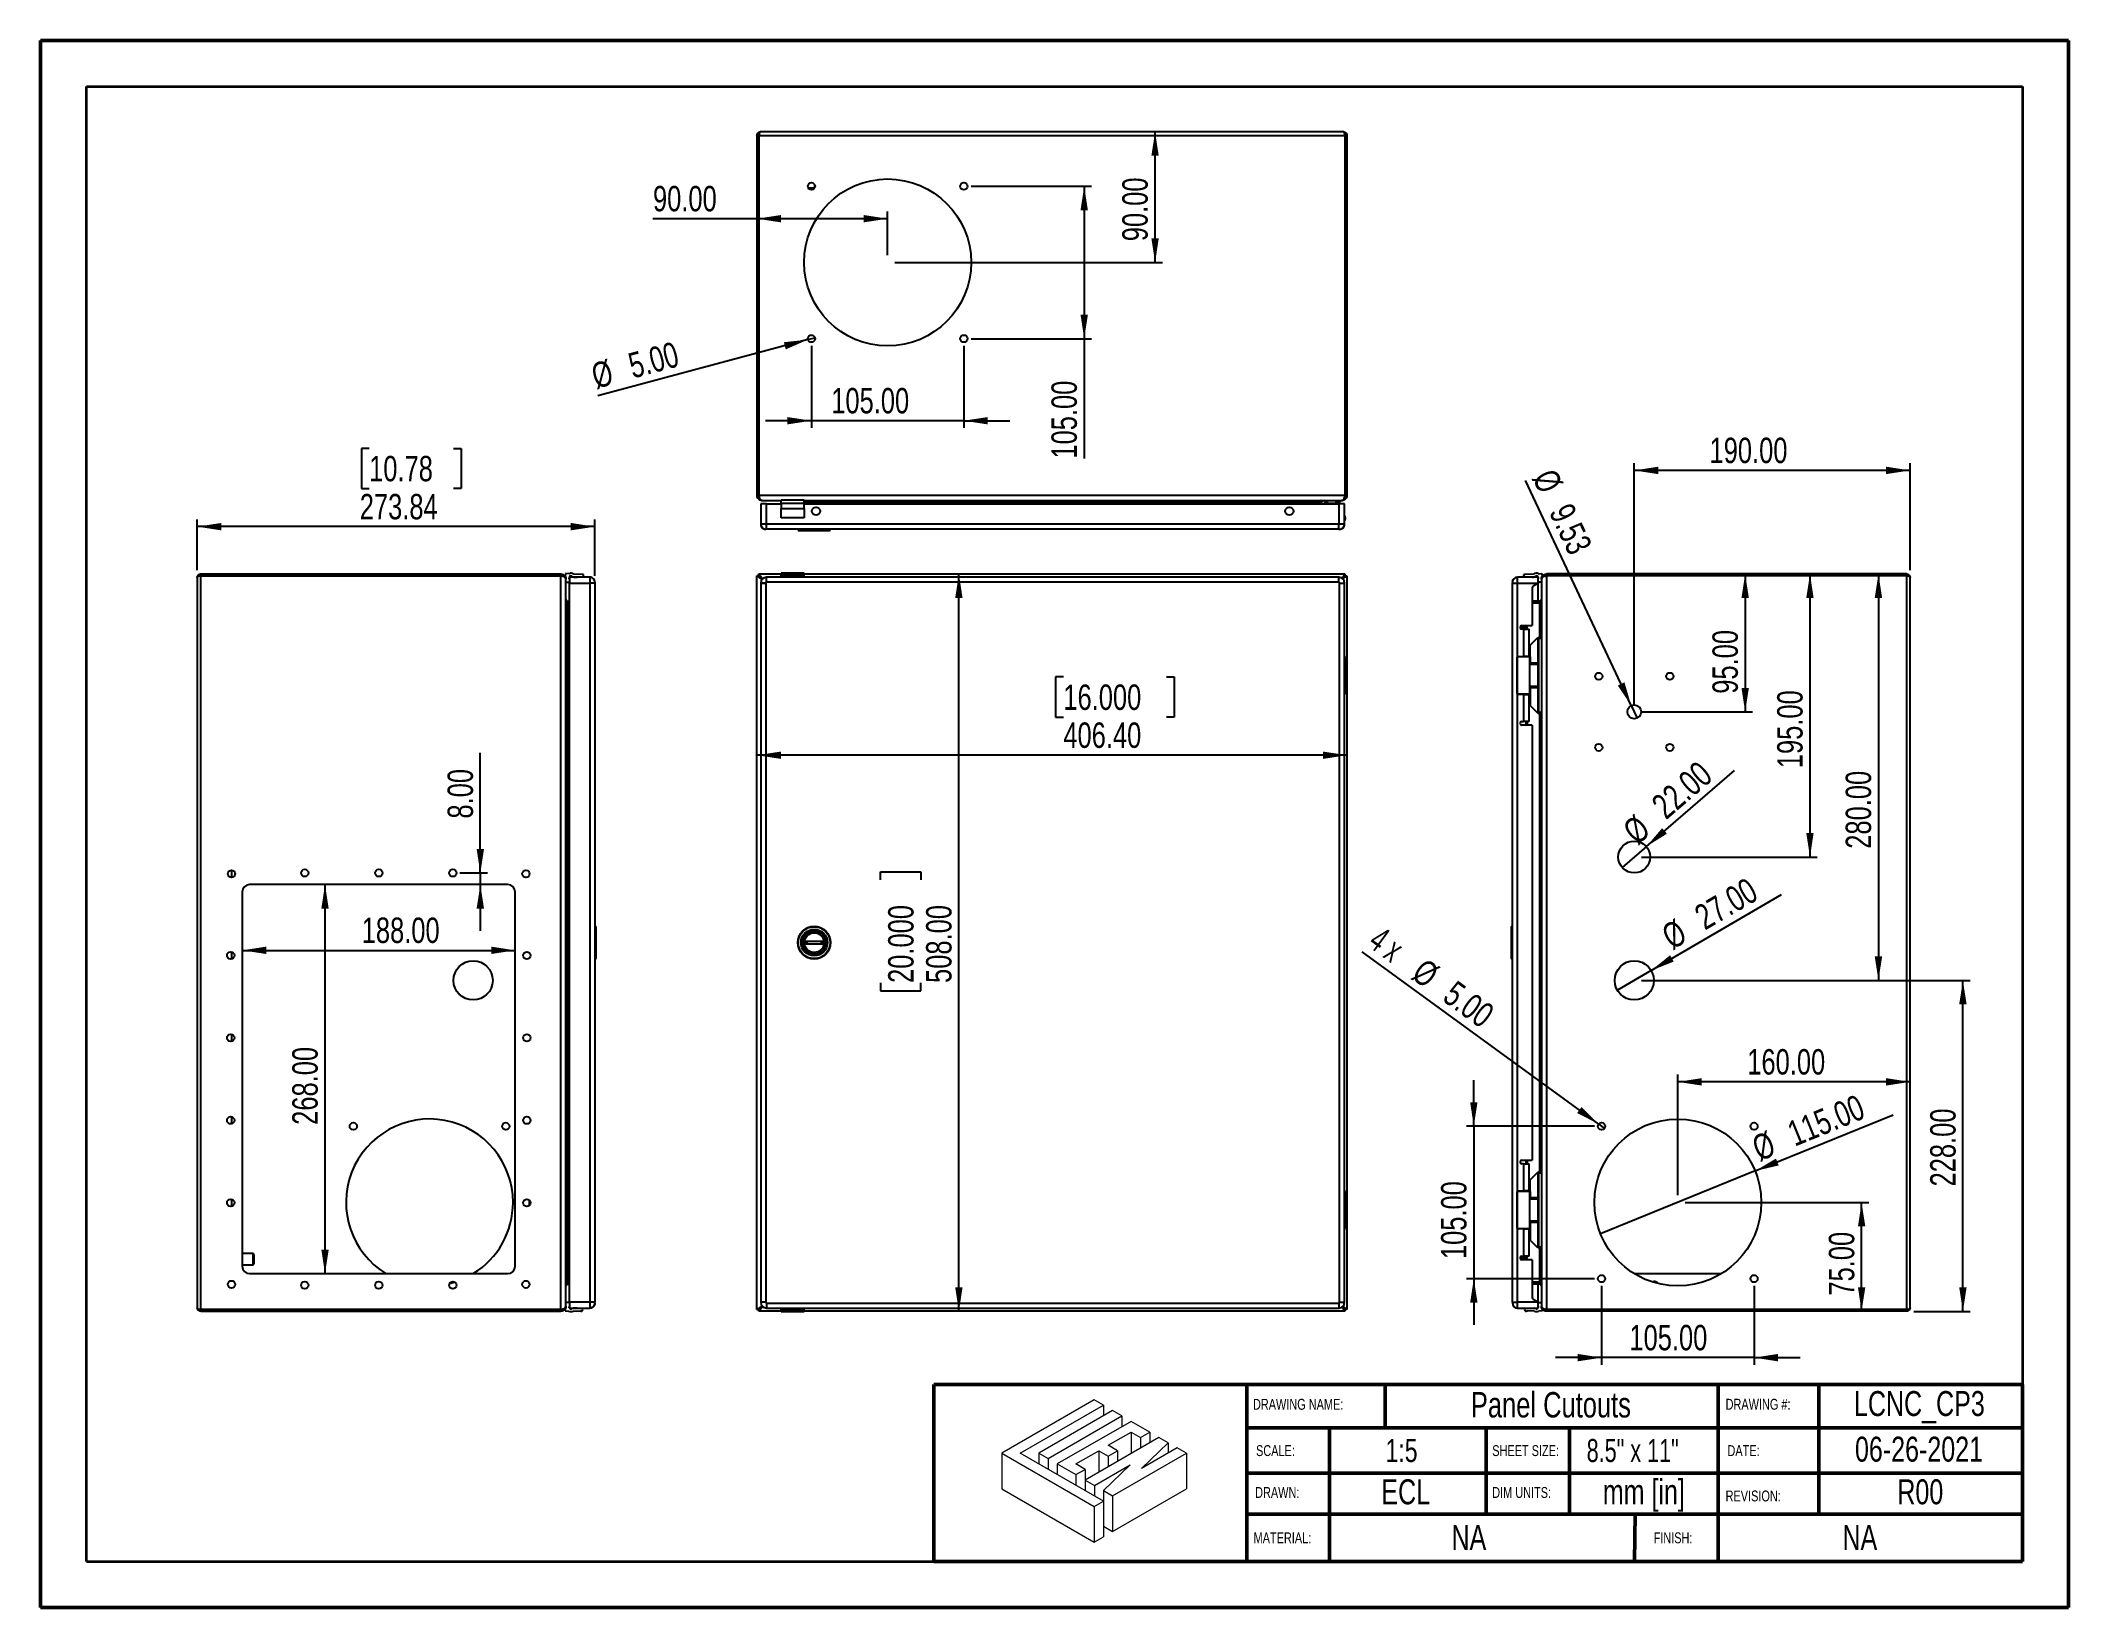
# Model space of a CAD drawing. Header units: millimetres. Extents: x 0 to 279, y 0 to 216.
import ezdxf

# ---------------------------------------------------------------- set-up
doc = ezdxf.new("R2010")
doc.units = ezdxf.units.MM
for name, color, linetype in [('DIM', 1, 'Continuous'), ('PAGE_BORDER', 7, 'Continuous'), ('TITLE_BLOCK_BORDER', 7, 'Continuous'), ('TITLE_BLOCK_TEXT', 8, 'Continuous')]:
    doc.layers.add(name, color=color, linetype=linetype)
doc.styles.add('SLDTEXTSTYLE0', font='TXT', dxfattribs={"width": 0.75})
doc.styles.add('SLDTEXTSTYLE1', font='TXT', dxfattribs={"width": 0.7})
doc.styles.add('SLDTEXTSTYLE2', font='TXT', dxfattribs={"width": 0.666667})
doc.dimstyles.new('SLDDIMSTYLE0', dxfattribs={"dimtxt": 3.5, "dimasz": 3.302, "dimexe": 0, "dimexo": 0.0625, "dimgap": 0.875, "dimtad": 1, "dimlfac": 5, "dimrnd": 1e-09, "dimzin": 4, "dimdsep": 46, "dimtxsty": 'SLDTEXTSTYLE0', "dimsah": 1, "dimcen": 0.09, "dimadec": 0, "dimazin": 1, "dimtfac": 1, "dimtofl": 0, "dimtmove": 0, "dimatfit": 3, "dimfxl": 1, "dimfrac": 2, "dimtolj": 1, "dimtzin": 12, "dimarcsym": 0})
doc.dimstyles.new('SLDDIMSTYLE1', dxfattribs={"dimtxt": 3.5, "dimasz": 3.302, "dimexe": 0, "dimexo": 0.0625, "dimgap": 0.875, "dimtad": 1, "dimlfac": 5, "dimrnd": 1e-09, "dimzin": 4, "dimdsep": 46, "dimtxsty": 'SLDTEXTSTYLE0', "dimsah": 1, "dimcen": 0.09, "dimadec": 0, "dimazin": 1, "dimtfac": 1, "dimtmove": 0, "dimatfit": 0, "dimfxl": 1, "dimfrac": 2, "dimtolj": 1, "dimtzin": 12, "dimarcsym": 0})
doc.dimstyles.new('SLDDIMSTYLE2', dxfattribs={"dimtxt": 3.5, "dimasz": 3.302, "dimexe": 0, "dimexo": 0.0625, "dimgap": 0.875, "dimtad": 1, "dimlfac": 5, "dimrnd": 1e-09, "dimzin": 12, "dimdsep": 46, "dimtxsty": 'SLDTEXTSTYLE0', "dimsah": 1, "dimcen": 0.09, "dimadec": 0, "dimazin": 3, "dimtfac": 1, "dimtofl": 0, "dimtmove": 0, "dimatfit": 3, "dimfxl": 1, "dimfrac": 2, "dimtolj": 1, "dimtzin": 12, "dimarcsym": 0})
doc.dimstyles.new('SLDDIMSTYLE3', dxfattribs={"dimtxt": 3.5, "dimasz": 3.302, "dimexe": 0, "dimexo": 0.0625, "dimgap": 0.875, "dimtad": 1, "dimlfac": 5, "dimrnd": 1e-09, "dimzin": 4, "dimdsep": 46, "dimtxsty": 'SLDTEXTSTYLE0', "dimsah": 1, "dimcen": 0.09, "dimadec": 0, "dimazin": 1, "dimtfac": 1, "dimtofl": 0, "dimtmove": 0, "dimatfit": 3, "dimfxl": 1, "dimfrac": 2, "dimtolj": 1, "dimtzin": 12, "dimarcsym": 0})
doc.dimstyles.new('SLDDIMSTYLE4', dxfattribs={"dimtxt": 3.5, "dimasz": 3.302, "dimexe": 0, "dimexo": 0.0625, "dimgap": 0.875, "dimtad": 1, "dimlfac": 5, "dimrnd": 1e-09, "dimzin": 12, "dimdsep": 46, "dimtxsty": 'SLDTEXTSTYLE0', "dimblk1": 'NONE', "dimsah": 1, "dimcen": 0, "dimadec": 0, "dimazin": 3, "dimtfac": 1, "dimtmove": 0, "dimatfit": 3, "dimldrblk": 'NONE', "dimfxl": 1, "dimfrac": 2, "dimtolj": 1, "dimtzin": 12, "dimarcsym": 0})
doc.dimstyles.new('SLDDIMSTYLE5', dxfattribs={"dimtxt": 3.5, "dimasz": 3.302, "dimexe": 0, "dimexo": 0.0625, "dimgap": 0.875, "dimtad": 1, "dimlfac": 5, "dimrnd": 1e-09, "dimzin": 4, "dimdsep": 46, "dimtxsty": 'SLDTEXTSTYLE0', "dimblk1": 'NONE', "dimsah": 1, "dimcen": 0, "dimadec": 0, "dimazin": 1, "dimtfac": 1, "dimtmove": 0, "dimatfit": 3, "dimldrblk": 'NONE', "dimfxl": 1, "dimfrac": 2, "dimtolj": 1, "dimtzin": 12, "dimarcsym": 0})
doc.dimstyles.new('SLDDIMSTYLE6', dxfattribs={"dimtxt": 3.5, "dimasz": 3.302, "dimexe": 0, "dimexo": 0.0625, "dimgap": 0.875, "dimtad": 1, "dimlfac": 5, "dimrnd": 1e-09, "dimzin": 4, "dimdsep": 46, "dimtxsty": 'SLDTEXTSTYLE0', "dimblk1": 'NONE', "dimsah": 1, "dimcen": 0, "dimadec": 0, "dimazin": 1, "dimtfac": 1, "dimtmove": 0, "dimatfit": 3, "dimldrblk": 'NONE', "dimfxl": 1, "dimfrac": 2, "dimtolj": 1, "dimtzin": 12, "dimarcsym": 0})

msp = doc.modelspace()

# ---------------------------------------------------------------- texts
at = {"layer": 'TITLE_BLOCK_TEXT'}
for s, insert, char_height, attachment_point, style in [('DRAWING NAME:', (167.0419, 28.7409), 1.5, 1, 'SLDTEXTSTYLE0'), ('Panel Cutouts', (208.0947, 29.6787), 3.5, 2, 'SLDTEXTSTYLE0'), ('DRAWING #:', (232.1641, 28.7457), 1.5, 1, 'SLDTEXTSTYLE0'), ('LCNC_CP3', (258.8619, 29.8153), 3.43958, 2, 'SLDTEXTSTYLE0'), ('SCALE:', (167.4667, 22.3605), 1.5, 1, 'SLDTEXTSTYLE0'), ('1:5', (185.2995, 23.2125), 3.175, 1, 'SLDTEXTSTYLE0'), ('SHEET SIZE:', (200.0126, 22.3605), 1.5, 1, 'SLDTEXTSTYLE0'), ('8.5" x 11"', (213.0235, 23.2125), 3.175, 1, 'SLDTEXTSTYLE1'), ('DATE:', (232.4175, 22.3605), 1.5, 1, 'SLDTEXTSTYLE0'), ('06-26-2021', (258.8114, 23.5283), 3.43958, 2, 'SLDTEXTSTYLE0'), ('ECL', (188.0919, 17.6551), 3.43958, 2, 'SLDTEXTSTYLE0'), ('mm [in]', (220.8998, 17.6551), 3.43958, 2, 'SLDTEXTSTYLE0'), ('R00', (258.9885, 17.6551), 3.43958, 2, 'SLDTEXTSTYLE0'), ('DRAWN:', (167.3439, 16.5911), 1.5, 1, 'SLDTEXTSTYLE0'), ('DIM UNITS:', (200.0083, 16.5911), 1.5, 1, 'SLDTEXTSTYLE0'), ('REVISION:', (232.1641, 16.1111), 1.5, 1, 'SLDTEXTSTYLE0'), ('NA', (196.79, 11.3647), 3.43958, 2, 'SLDTEXTSTYLE0'), ('NA', (250.6597, 11.3647), 3.43958, 2, 'SLDTEXTSTYLE0'), ('MATERIAL:', (167.1307, 10.3416), 1.5, 1, 'SLDTEXTSTYLE0'), ('FINISH:', (222.2447, 10.3416), 1.5, 1, 'SLDTEXTSTYLE0')]:
    msp.add_mtext(s, dxfattribs=dict(at, insert=insert, char_height=char_height, attachment_point=attachment_point, style=style))

# ---------------------------------------------------------------- blocks, each defined once
blk = doc.blocks.new('Lien3D Logo')
at = {"color": 7, "linetype": 'Continuous', "lineweight": 18}
for p, q in [((10.61, 16.33), (0, 10.21)), ((11.67, 15.71), (10.61, 16.33)), ((2.13, 10.21), (11.67, 15.71)), ((12.73, 15.1), (4.26, 10.21)), ((5.32, 9.59), (13.8, 14.49)), ((11.67, 15.71), (11.67, 14.49)), ((13.8, 14.49), (12.73, 15.1)), ((13.8, 14.49), (13.8, 13.26)), ((14.86, 13.87), (6.38, 8.98)), ((18.05, 12.03), (9.57, 7.13)), ((12.22, 11.12), (14.86, 12.64)), ((16.99, 12.64), (14.86, 13.87)), ((14.86, 12.64), (15.93, 12.03)), ((14.86, 12.64), (14.86, 10.19)), ((15.93, 12.03), (16.99, 12.64)), ((15.93, 12.03), (15.93, 10.8)), ((16.99, 12.64), (16.99, 11.42)), ((19.12, 11.42), (18.05, 12.03)), ((0, 10.21), (0, 6.12)), ((0, 10.21), (10.61, 4.08)), ((11.67, 4.7), (2.13, 10.21)), ((4.26, 10.21), (4.26, 8.98)), ((4.26, 10.21), (5.32, 9.59)), ((5.32, 9.59), (5.32, 8.36)), ((8.51, 8.98), (11.15, 10.5)), ((11.15, 10.5), (12.22, 9.89)), ((11.15, 10.5), (11.15, 8.05)), ((13.28, 10.5), (12.22, 11.12)), ((12.22, 9.89), (13.28, 10.5)), ((12.22, 9.89), (12.22, 8.66)), ((12.73, 5.31), (21.21, 10.21)), ((13.28, 10.5), (13.28, 9.28)), ((16.04, 8.45), (19.12, 11.42)), ((20.15, 10.82), (16.04, 8.45)), ((19.12, 11.42), (19.12, 10.22)), ((21.21, 10.21), (20.15, 10.82)), ((21.21, 10.21), (21.21, 6.12)), ((6.38, 8.98), (8.51, 7.75)), ((6.38, 8.98), (6.38, 7.75)), ((9.57, 8.36), (8.51, 8.98)), ((8.51, 7.75), (9.57, 8.36)), ((8.51, 7.75), (8.51, 6.52)), ((9.57, 8.36), (9.57, 7.13)), ((9.57, 7.13), (10.64, 6.52)), ((9.57, 7.13), (9.57, 5.91)), ((10.64, 6.52), (14.75, 8.89)), ((14.75, 8.89), (11.67, 5.93)), ((0, 6.12), (10.61, 0)), ((10.61, 4.08), (11.67, 4.7)), ((10.64, 6.52), (10.64, 5.29)), ((11.67, 5.93), (12.73, 5.31)), ((11.67, 5.93), (11.67, 4.7)), ((11.67, 4.7), (11.67, 0.61)), ((12.73, 1.23), (21.21, 6.12)), ((12.73, 5.31), (12.73, 1.23)), ((10.61, 4.08), (10.61, 0)), ((10.61, 0), (11.67, 0.61)), ((11.67, 1.84), (12.73, 1.23))]:
    blk.add_line(p, q, dxfattribs=at)
blk = doc.blocks.new('_D')
at = {"layer": 'DIM'}
blk.add_line((39.19, 99.6), (39.19, 46), dxfattribs=at)
for points in [[(39.19, 99.6), (38.69, 96.3), (39.7, 96.3)], [(39.19, 46), (39.7, 49.3), (38.69, 49.3)]]:
    blk.add_solid(points, dxfattribs=at)
at = {"layer": 'DIM', "insert": (34.68, 66.5), "char_height": 3.5, "attachment_point": 1, "rotation": 90, "style": 'SLDTEXTSTYLE0'}
blk.add_mtext('268.00', dxfattribs=at)
blk = doc.blocks.new('_D_1')
at = {"layer": 'DIM'}
blk.add_line((27.79, 90.54), (65.39, 90.54), dxfattribs=at)
for points in [[(27.79, 90.54), (31.1, 90.04), (31.1, 91.05)], [(65.39, 90.54), (62.09, 91.05), (62.09, 90.04)]]:
    blk.add_solid(points, dxfattribs=at)
at = {"layer": 'DIM', "insert": (44.25, 95.06), "char_height": 3.5, "attachment_point": 1, "style": 'SLDTEXTSTYLE0'}
blk.add_mtext('188.00', dxfattribs=at)
blk = doc.blocks.new('_D_2')
at = {"layer": 'DIM'}
for p, q in [((60.59, 101.2), (60.59, 117.76)), ((57.79, 101.2), (61.59, 101.2)), ((60.59, 101.2), (60.59, 99.6)), ((60.59, 99.6), (60.59, 93.25))]:
    blk.add_line(p, q, dxfattribs=at)
for points in [[(60.59, 101.2), (61.1, 104.5), (60.08, 104.5)], [(60.59, 99.6), (60.08, 96.3), (61.1, 96.3)]]:
    blk.add_solid(points, dxfattribs=at)
at = {"layer": 'DIM', "insert": (56.08, 108.7), "char_height": 3.5, "attachment_point": 1, "rotation": 90, "style": 'SLDTEXTSTYLE0'}
blk.add_mtext('8.00', dxfattribs=at)
blk = doc.blocks.new('_D_3')
at = {"layer": 'DIM'}
for p, q in [((45.27, 159.71), (44.2, 159.71)), ((44.2, 159.71), (44.2, 154.16)), ((56.91, 159.71), (57.97, 159.71)), ((57.97, 159.71), (57.97, 154.16)), ((44.2, 154.16), (45.27, 154.16)), ((57.97, 154.16), (56.91, 154.16)), ((21.59, 142.91), (21.59, 149.92)), ((76.36, 148.92), (21.59, 148.92)), ((76.36, 142.16), (76.36, 149.92))]:
    blk.add_line(p, q, dxfattribs=at)
for points in [[(21.59, 148.92), (24.9, 148.41), (24.9, 149.43)], [(76.36, 148.92), (73.06, 149.43), (73.06, 148.41)]]:
    blk.add_solid(points, dxfattribs=at)
at = {"layer": 'DIM', "char_height": 3.5, "attachment_point": 1, "style": 'SLDTEXTSTYLE0'}
for s, insert in [('10.78', (45.27, 158.67)), ('273.84', (43.98, 153.43))]:
    blk.add_mtext(s, dxfattribs=dict(at, insert=insert))
blk = doc.blocks.new('_D_4')
at = {"layer": 'DIM'}
for p, q in [((140.92, 128.22), (139.85, 128.22)), ((139.85, 128.22), (139.85, 122.66)), ((155.14, 128.22), (156.21, 128.22)), ((156.21, 128.22), (156.21, 122.66)), ((139.85, 122.66), (140.92, 122.66)), ((156.21, 122.66), (155.14, 122.66)), ((179.99, 117.43), (98.71, 117.43))]:
    blk.add_line(p, q, dxfattribs=at)
for points in [[(98.71, 117.43), (102.01, 116.92), (102.01, 117.93)], [(179.99, 117.43), (176.69, 117.93), (176.69, 116.92)]]:
    blk.add_solid(points, dxfattribs=at)
at = {"layer": 'DIM', "char_height": 3.5, "attachment_point": 1, "style": 'SLDTEXTSTYLE0'}
for s, insert in [('16.000', (140.92, 127.17)), ('406.40', (140.92, 121.94))]:
    blk.add_mtext(s, dxfattribs=dict(at, insert=insert))
blk = doc.blocks.new('_D_5')
at = {"layer": 'DIM'}
for p, q in [((126.53, 40.8), (126.53, 142.4)), ((115.73, 100.27), (115.73, 101.34)), ((115.73, 101.34), (121.29, 101.34)), ((121.29, 101.34), (121.29, 100.27)), ((115.73, 86.05), (115.73, 84.98)), ((115.73, 84.98), (121.29, 84.98)), ((121.29, 84.98), (121.29, 86.05))]:
    blk.add_line(p, q, dxfattribs=at)
for points in [[(126.53, 142.4), (126.02, 139.1), (127.03, 139.1)], [(126.53, 40.8), (127.03, 44.1), (126.02, 44.1)]]:
    blk.add_solid(points, dxfattribs=at)
at = {"layer": 'DIM', "char_height": 3.5, "attachment_point": 1, "rotation": 90, "style": 'SLDTEXTSTYLE0'}
for s, insert in [('20.000', (116.78, 86.05)), ('508.00', (122.01, 86.05))]:
    blk.add_mtext(s, dxfattribs=dict(at, insert=insert))
blk = doc.blocks.new('_D_6')
at = {"layer": 'DIM'}
for p, q in [((219.58, 124.4), (219.58, 157.67)), ((257.58, 156.67), (219.58, 156.67)), ((257.58, 142.91), (257.58, 157.67))]:
    blk.add_line(p, q, dxfattribs=at)
for points in [[(219.58, 156.67), (222.88, 156.16), (222.88, 157.18)], [(257.58, 156.67), (254.28, 157.18), (254.28, 156.16)]]:
    blk.add_solid(points, dxfattribs=at)
at = {"layer": 'DIM', "insert": (229.95, 161.18), "char_height": 3.5, "attachment_point": 1, "style": 'SLDTEXTSTYLE0'}
blk.add_mtext('190.00', dxfattribs=at)
blk = doc.blocks.new('_D_7')
at = {"layer": 'DIM'}
for p, q in [((234.86, 142.4), (234.86, 123.4)), ((220.58, 123.4), (235.86, 123.4))]:
    blk.add_line(p, q, dxfattribs=at)
for points in [[(234.86, 142.4), (234.35, 139.1), (235.37, 139.1)], [(234.86, 123.4), (235.37, 126.7), (234.35, 126.7)]]:
    blk.add_solid(points, dxfattribs=at)
at = {"layer": 'DIM', "insert": (230.35, 125.9), "char_height": 3.5, "attachment_point": 1, "rotation": 90, "style": 'SLDTEXTSTYLE0'}
blk.add_mtext('95.00', dxfattribs=at)
blk = doc.blocks.new('_D_8')
at = {"layer": 'DIM'}
for q in [(204.58, 155.26), (219.99, 122.54)]:
    blk.add_line((219.17, 124.26), q, dxfattribs=at)
blk.add_solid([(219.17, 124.26), (218.23, 127.47), (217.31, 127.03)], dxfattribs=at)
at = {"layer": 'DIM', "char_height": 3.5, "attachment_point": 1, "rotation": 295.2129, "style": 'SLDTEXTSTYLE0'}
for s, insert in [('%%c', (208.65, 157.18)), ('9.53', (210.95, 152.43))]:
    blk.add_mtext(s, dxfattribs=dict(at, insert=insert))
blk = doc.blocks.new('_NONE')
blk = doc.blocks.new('_D_9')
at = {"layer": 'DIM'}
for p, q in [((243.79, 142.4), (243.79, 103.4)), ((220.58, 103.4), (244.79, 103.4))]:
    blk.add_line(p, q, dxfattribs=at)
for points in [[(243.79, 142.4), (243.28, 139.1), (244.29, 139.1)], [(243.79, 103.4), (244.29, 106.7), (243.28, 106.7)]]:
    blk.add_solid(points, dxfattribs=at)
at = {"layer": 'DIM', "insert": (239.27, 115.64), "char_height": 3.5, "attachment_point": 1, "rotation": 90, "style": 'SLDTEXTSTYLE0'}
blk.add_mtext('195.00', dxfattribs=at)
blk = doc.blocks.new('_D_10')
at = {"layer": 'DIM'}
for p, q in [((253.22, 142.4), (253.22, 86.4)), ((220.58, 86.4), (254.22, 86.4))]:
    blk.add_line(p, q, dxfattribs=at)
for points in [[(253.22, 142.4), (252.71, 139.1), (253.73, 139.1)], [(253.22, 86.4), (253.73, 89.7), (252.71, 89.7)]]:
    blk.add_solid(points, dxfattribs=at)
at = {"layer": 'DIM', "insert": (248.71, 104.54), "char_height": 3.5, "attachment_point": 1, "rotation": 90, "style": 'SLDTEXTSTYLE0'}
blk.add_mtext('280.00', dxfattribs=at)
blk = doc.blocks.new('_D_11')
at = {"layer": 'DIM'}
for p, q in [((220.58, 86.4), (265.86, 86.4)), ((264.86, 40.8), (264.86, 86.4)), ((258.09, 40.8), (265.86, 40.8))]:
    blk.add_line(p, q, dxfattribs=at)
for points in [[(264.86, 86.4), (264.35, 83.1), (265.37, 83.1)], [(264.86, 40.8), (265.37, 44.1), (264.35, 44.1)]]:
    blk.add_solid(points, dxfattribs=at)
at = {"layer": 'DIM', "insert": (260.35, 58.01), "char_height": 3.5, "attachment_point": 1, "rotation": 90, "style": 'SLDTEXTSTYLE0'}
blk.add_mtext('228.00', dxfattribs=at)
blk = doc.blocks.new('_D_12')
at = {"layer": 'DIM'}
for p, q in [((225.58, 56.8), (225.58, 73.42)), ((257.58, 72.42), (225.58, 72.42))]:
    blk.add_line(p, q, dxfattribs=at)
for points in [[(225.58, 72.42), (228.88, 71.91), (228.88, 72.93)], [(257.58, 72.42), (254.28, 72.93), (254.28, 71.91)]]:
    blk.add_solid(points, dxfattribs=at)
at = {"layer": 'DIM', "insert": (235.15, 76.93), "char_height": 3.5, "attachment_point": 1, "style": 'SLDTEXTSTYLE0'}
blk.add_mtext('160.00', dxfattribs=at)
blk = doc.blocks.new('_D_13')
at = {"layer": 'DIM'}
for q in [(255.25, 67.88), (214.93, 51.47)]:
    blk.add_line((236.23, 60.14), q, dxfattribs=at)
blk.add_solid([(236.23, 60.14), (239.48, 60.91), (239.1, 61.85)], dxfattribs=at)
at = {"layer": 'DIM', "char_height": 3.5, "attachment_point": 1, "rotation": 22.15, "style": 'SLDTEXTSTYLE0'}
for s, insert in [('115.00', (240.36, 66.72)), ('%%c', (235.49, 64.68))]:
    blk.add_mtext(s, dxfattribs=dict(at, insert=insert))
blk = doc.blocks.new('_D_14')
at = {"layer": 'DIM'}
for p, q in [((226.58, 55.8), (251.9, 55.8)), ((250.9, 40.8), (250.9, 55.8))]:
    blk.add_line(p, q, dxfattribs=at)
for points in [[(250.9, 55.8), (250.4, 52.5), (251.41, 52.5)], [(250.9, 40.8), (251.41, 44.1), (250.4, 44.1)]]:
    blk.add_solid(points, dxfattribs=at)
at = {"layer": 'DIM', "insert": (246.39, 42.97), "char_height": 3.5, "attachment_point": 1, "rotation": 90, "style": 'SLDTEXTSTYLE0'}
blk.add_mtext('75.00', dxfattribs=at)
blk = doc.blocks.new('_D_15')
at = {"layer": 'DIM'}
for q in [(239.88, 98.24), (217.25, 85.04)]:
    blk.add_line((221.91, 87.76), q, dxfattribs=at)
blk.add_solid([(221.91, 87.76), (225.02, 88.99), (224.51, 89.86)], dxfattribs=at)
at = {"layer": 'DIM', "char_height": 3.5, "attachment_point": 1, "rotation": 30.2433, "style": 'SLDTEXTSTYLE0'}
for s, insert in [('27.00', (227.55, 96.28)), ('%%c', (223.02, 93.58))]:
    blk.add_mtext(s, dxfattribs=dict(at, insert=insert))
blk = doc.blocks.new('_D_16')
at = {"layer": 'DIM'}
for q in [(233.4, 115.31), (217.91, 101.97)]:
    blk.add_line((221.25, 104.84), q, dxfattribs=at)
blk.add_solid([(221.25, 104.84), (224.08, 106.61), (223.42, 107.38)], dxfattribs=at)
at = {"layer": 'DIM', "char_height": 3.5, "attachment_point": 1, "rotation": 40.7452, "style": 'SLDTEXTSTYLE0'}
for s, insert in [('22.00', (221.67, 111.1)), ('%%c', (217.71, 107.61))]:
    blk.add_mtext(s, dxfattribs=dict(at, insert=insert))
blk = doc.blocks.new('_D_17')
at = {"layer": 'DIM'}
for p, q in [((197.47, 66.3), (197.47, 72.65)), ((214.08, 66.3), (196.47, 66.3)), ((197.47, 66.3), (197.47, 45.3)), ((214.08, 45.3), (196.47, 45.3)), ((197.47, 45.3), (197.47, 38.95))]:
    blk.add_line(p, q, dxfattribs=at)
for points in [[(197.47, 66.3), (197.98, 69.6), (196.97, 69.6)], [(197.47, 45.3), (196.97, 42), (197.98, 42)]]:
    blk.add_solid(points, dxfattribs=at)
at = {"layer": 'DIM', "insert": (192.96, 48), "char_height": 3.5, "attachment_point": 1, "rotation": 90, "style": 'SLDTEXTSTYLE0'}
blk.add_mtext('105.00', dxfattribs=at)
blk = doc.blocks.new('_D_18')
at = {"layer": 'DIM'}
for q in [(182.11, 90.34), (215.48, 66.01)]:
    blk.add_line((214.68, 66.6), q, dxfattribs=at)
blk.add_solid([(214.68, 66.6), (212.31, 68.95), (211.71, 68.13)], dxfattribs=at)
at = {"layer": 'DIM', "char_height": 3.5, "attachment_point": 1, "rotation": 323.9101}
for s, insert, style in [('4 x', (184.79, 94.02), 'SLDTEXTSTYLE2'), ('%%c', (190.75, 89.61), 'SLDTEXTSTYLE0'), ('5.00', (195.05, 86.54), 'SLDTEXTSTYLE0')]:
    blk.add_mtext(s, dxfattribs=dict(at, insert=insert, style=style))
blk = doc.blocks.new('_D_19')
at = {"layer": 'DIM'}
for p, q in [((215.08, 44.3), (215.08, 33.42)), ((236.08, 44.3), (236.08, 33.42)), ((215.08, 34.42), (208.73, 34.42)), ((236.08, 34.42), (215.08, 34.42)), ((236.08, 34.42), (242.43, 34.42))]:
    blk.add_line(p, q, dxfattribs=at)
for points in [[(215.08, 34.42), (211.78, 34.93), (211.78, 33.91)], [(236.08, 34.42), (239.38, 33.91), (239.38, 34.93)]]:
    blk.add_solid(points, dxfattribs=at)
at = {"layer": 'DIM', "insert": (218.91, 38.93), "char_height": 3.5, "attachment_point": 1, "style": 'SLDTEXTSTYLE0'}
blk.add_mtext('105.00', dxfattribs=at)
blk = doc.blocks.new('_D_20')
at = {"layer": 'DIM'}
for p, q in [((153.56, 185.32), (153.56, 203.32)), ((117.71, 185.32), (154.56, 185.32))]:
    blk.add_line(p, q, dxfattribs=at)
for points in [[(153.56, 203.32), (153.05, 200.02), (154.06, 200.02)], [(153.56, 185.32), (154.06, 188.63), (153.05, 188.63)]]:
    blk.add_solid(points, dxfattribs=at)
at = {"layer": 'DIM', "insert": (149.04, 188.25), "char_height": 3.5, "attachment_point": 1, "rotation": 90, "style": 'SLDTEXTSTYLE0'}
blk.add_mtext('90.00', dxfattribs=at)
blk = doc.blocks.new('_D_21')
at = {"layer": 'DIM'}
for p, q in [((98.71, 191.35), (84.38, 191.35)), ((116.71, 191.35), (98.71, 191.35)), ((116.71, 186.32), (116.71, 192.35))]:
    blk.add_line(p, q, dxfattribs=at)
for points in [[(98.71, 191.35), (102.01, 190.85), (102.01, 191.86)], [(116.71, 191.35), (113.41, 191.86), (113.41, 190.85)]]:
    blk.add_solid(points, dxfattribs=at)
at = {"layer": 'DIM', "insert": (84.38, 195.87), "char_height": 3.5, "attachment_point": 1, "style": 'SLDTEXTSTYLE0'}
blk.add_mtext('90.00', dxfattribs=at)
blk = doc.blocks.new('_D_22')
at = {"layer": 'DIM'}
for p, q in [((128.21, 195.82), (144.79, 195.82)), ((143.79, 195.82), (143.79, 174.82)), ((128.21, 174.82), (144.79, 174.82)), ((143.79, 174.82), (143.79, 158.3))]:
    blk.add_line(p, q, dxfattribs=at)
for points in [[(143.79, 195.82), (143.29, 192.52), (144.3, 192.52)], [(143.79, 174.82), (144.3, 178.13), (143.29, 178.13)]]:
    blk.add_solid(points, dxfattribs=at)
at = {"layer": 'DIM', "insert": (139.28, 158.3), "char_height": 3.5, "attachment_point": 1, "rotation": 90, "style": 'SLDTEXTSTYLE0'}
blk.add_mtext('105.00', dxfattribs=at)
blk = doc.blocks.new('_D_23')
at = {"layer": 'DIM'}
for p, q in [((106.21, 173.82), (106.21, 162.52)), ((127.21, 173.82), (127.21, 162.52)), ((106.21, 163.52), (99.86, 163.52)), ((127.21, 163.52), (106.21, 163.52)), ((127.21, 163.52), (133.56, 163.52))]:
    blk.add_line(p, q, dxfattribs=at)
for points in [[(106.21, 163.52), (102.91, 164.02), (102.91, 163.01)], [(127.21, 163.52), (130.51, 163.01), (130.51, 164.02)]]:
    blk.add_solid(points, dxfattribs=at)
at = {"layer": 'DIM', "insert": (108.94, 168.03), "char_height": 3.5, "attachment_point": 1, "style": 'SLDTEXTSTYLE0'}
blk.add_mtext('105.00', dxfattribs=at)
blk = doc.blocks.new('_D_24')
at = {"layer": 'DIM'}
for q in [(76.78, 166.94), (106.69, 174.95)]:
    blk.add_line((105.73, 174.69), q, dxfattribs=at)
blk.add_solid([(105.73, 174.69), (102.41, 174.33), (102.67, 173.35)], dxfattribs=at)
at = {"layer": 'DIM', "char_height": 3.5, "attachment_point": 1, "rotation": 15, "style": 'SLDTEXTSTYLE0'}
for s, insert in [('5.00', (80.7, 172.7)), ('%%c', (75.62, 171.28))]:
    blk.add_mtext(s, dxfattribs=dict(at, insert=insert))

# ---------------------------------------------------------------- dimensions: what is measured, and where the dimension line sits
at = {"layer": 'DIM'}
for base, p1, p2, dimstyle, picture, middle in [((98.7101, 191.3536), (116.7101, 185.3243), (98.7101, 202.8315), 'SLDDIMSTYLE0', '_D_21', (90.1985, 191.3536)), ((106.2101, 163.5163), (127.2101, 174.8243), (106.2101, 174.8243), 'SLDDIMSTYLE1', '_D_23', (116.0474, 163.5163)), ((21.5948, 148.9215), (76.3623, 141.1565), (21.5948, 141.9088), 'SLDDIMSTYLE2', '_D_3', (51.0876, 148.9215)), ((219.5807, 156.6677), (257.5807, 141.9088), (219.5807, 123.4016), 'SLDDIMSTYLE0', '_D_6', (237.0666, 156.6677)), ((98.7101, 117.4251), (179.9901, 142.132), (98.7101, 142.132), 'SLDDIMSTYLE3', '_D_4', (148.0276, 117.4251)), ((65.3948, 90.544), (27.7948, 98.6016), (65.3948, 98.6016), 'SLDDIMSTYLE0', '_D_1', (51.3571, 90.544)), ((225.5807, 72.422), (257.5807, 41.2943), (225.5807, 55.8016), 'SLDDIMSTYLE0', '_D_12', (242.2569, 72.422)), ((215.0807, 34.418), (236.0807, 45.3016), (215.0807, 45.3016), 'SLDDIMSTYLE1', '_D_19', (226.0235, 34.418))]:
    dim = msp.add_linear_dim(base=base, p1=p1, p2=p2, dimstyle=dimstyle, dxfattribs=at)
    dim.commit()
    dim.dimension.update_dxf_attribs({"geometry": picture, "text_midpoint": middle, "dimtype": 160})
for base, p1, p2, dimstyle, picture, middle in [((153.5554, 203.3243), (116.7101, 185.3243), (179.4973, 203.3243), 'SLDDIMSTYLE0', '_D_20', (153.5554, 194.065)), ((143.7943, 174.8243), (127.2101, 195.8243), (127.2101, 174.8243), 'SLDDIMSTYLE0', '_D_22', (143.7943, 165.4143)), ((126.5264, 142.4016), (98.9797, 40.8016), (98.9797, 142.4016), 'SLDDIMSTYLE3', '_D_5', (126.5264, 93.1613)), ((234.8602, 123.4016), (257.0879, 142.4016), (219.5807, 123.4016), 'SLDDIMSTYLE0', '_D_7', (234.8602, 131.7154)), ((243.7863, 103.4016), (257.0879, 142.4016), (219.5807, 103.4016), 'SLDDIMSTYLE0', '_D_9', (243.7863, 122.7488)), ((253.217, 86.4016), (257.0879, 142.4016), (219.5807, 86.4016), 'SLDDIMSTYLE0', '_D_10', (253.217, 111.6508)), ((60.5881, 99.6016), (56.7948, 101.2016), (64.3948, 99.6016), 'SLDDIMSTYLE1', '_D_2', (60.5881, 113.2301)), ((39.1938, 46.0016), (28.7948, 99.6016), (28.7948, 46.0016), 'SLDDIMSTYLE0', '_D', (39.1938, 73.6089)), ((264.8612, 86.4016), (257.0879, 40.8016), (219.5807, 86.4016), 'SLDDIMSTYLE0', '_D_11', (264.8612, 65.12)), ((197.4737, 45.3016), (215.0807, 66.3016), (215.0807, 45.3016), 'SLDDIMSTYLE1', '_D_17', (197.4737, 55.1115)), ((250.9035, 55.8016), (257.0879, 40.8016), (225.5807, 55.8016), 'SLDDIMSTYLE0', '_D_14', (250.9035, 48.7855))]:
    dim = msp.add_linear_dim(base=base, p1=p1, p2=p2, angle=90, dimstyle=dimstyle, dxfattribs=at)
    dim.commit()
    dim.dimension.update_dxf_attribs({"geometry": picture, "text_midpoint": middle, "dimtype": 160})
for p1, p2, dimstyle, picture, middle in [((106.693, 174.9537), (105.7271, 174.6948), 'SLDDIMSTYLE5', '_D_24', (83.5415, 168.7502)), ((219.9865, 122.5398), (219.175, 124.2633), 'SLDDIMSTYLE4', '_D_8', (207.5722, 148.9061)), ((217.9139, 101.9656), (221.2475, 104.8375), 'SLDDIMSTYLE5', '_D_16', (227.2743, 110.0297)), ((217.2482, 85.0416), (221.9132, 87.7615), 'SLDDIMSTYLE5', '_D_15', (232.7939, 94.1052)), ((214.9294, 51.4657), (236.232, 60.1374), 'SLDDIMSTYLE5', '_D_13', (246.3758, 64.2667))]:
    dim = msp.add_diameter_dim_2p(p1=p1, p2=p2, dimstyle=dimstyle, dxfattribs=at)
    dim.commit()
    dim.dimension.update_dxf_attribs({"geometry": picture, "text_midpoint": middle, "dimtype": 163})
dim = msp.add_diameter_dim_2p(p1=(215.4847, 66.007), p2=(214.6767, 66.5961), text='4 x <>', dimstyle='SLDDIMSTYLE6', dxfattribs=at)
dim.commit()
dim.dimension.update_dxf_attribs({"geometry": '_D_18', "text_midpoint": (190.788, 84.0096), "dimtype": 163})

# ---------------------------------------------------------------- linework, layer by layer
at = {"color": 7, "linetype": 'Continuous', "lineweight": 50}
for p, q in [((0, 0), (0, 215.9)), ((0, 215.9), (279.4, 215.9)), ((279.4, 0), (279.4, 215.9)), ((0, 0), (279.4, 0))]:
    msp.add_line(p, q, dxfattribs=at)
at = {"color": 7, "linetype": 'Continuous', "lineweight": 25}
for p, q in [((98.9437, 202.8315), (98.7101, 202.8315)), ((98.7101, 202.8315), (98.7101, 153.2405)), ((98.9437, 153.2405), (98.9437, 202.8315)), ((98.9797, 202.8315), (98.9797, 153.2405)), ((98.9797, 202.8315), (179.7205, 202.8315)), ((179.4973, 203.3243), (99.2028, 203.3243)), ((179.7205, 202.8315), (179.7205, 153.2405)), ((179.7564, 202.8315), (179.9901, 202.8315)), ((179.7564, 202.8315), (179.7564, 153.2405)), ((179.9901, 202.8315), (179.9901, 153.2405)), ((105.7524, 195.623), (106.6678, 195.623)), ((106.6897, 195.6831), (106.6897, 195.9654)), ((105.8566, 195.4706), (106.5373, 195.4706)), ((106.5373, 195.4706), (106.6458, 195.5791)), ((98.7101, 153.2405), (98.9437, 153.2405)), ((98.9797, 153.2405), (179.7205, 153.2405)), ((99.2231, 152.062), (99.2231, 149.2426)), ((100.0207, 152.062), (99.2231, 152.062)), ((99.4263, 152.5243), (99.4623, 152.5243)), ((99.4623, 152.5243), (102.0425, 152.5243)), ((100.0207, 149.2426), (100.0207, 152.062)), ((100.0212, 152.062), (102.0425, 152.062)), ((100.0212, 149.2426), (100.0212, 152.062)), ((102.0425, 152.6087), (102.0425, 152.6265)), ((102.0425, 152.6087), (105.1921, 152.6087)), ((102.0425, 152.1059), (102.0425, 152.6087)), ((105.1921, 152.1059), (102.0425, 152.1059)), ((102.0425, 152.1059), (102.0425, 151.4408)), ((102.0425, 151.4408), (105.1921, 151.4408)), ((102.0425, 150.1232), (102.0425, 151.4408)), ((105.1921, 152.6087), (105.1921, 152.6265)), ((105.1921, 152.1059), (105.1921, 152.6087)), ((105.1921, 152.5243), (179.2379, 152.5243)), ((105.1921, 151.4408), (105.1921, 152.1059)), ((105.1921, 152.062), (178.877, 152.062)), ((105.1921, 151.4408), (105.1921, 150.1232)), ((175.9562, 152.2957), (175.9562, 152.062)), ((175.9921, 152.2957), (176.2258, 152.2957)), ((175.9921, 152.062), (175.9921, 152.2957)), ((176.2258, 152.2957), (176.2258, 152.062)), ((176.4239, 152.0671), (176.4239, 152.062)), ((176.8049, 152.0671), (176.8049, 152.062)), ((176.8811, 152.0671), (176.8049, 152.0671)), ((177.0437, 152.1433), (176.8811, 152.1433)), ((176.8811, 152.0671), (176.8811, 152.1433)), ((177.0335, 152.0671), (176.8811, 152.0671)), ((177.0335, 152.0671), (177.0335, 152.1433)), ((177.1859, 152.0671), (177.0335, 152.0671)), ((177.0437, 152.1433), (177.0437, 152.5243)), ((177.2469, 152.1433), (177.0437, 152.1433)), ((177.1859, 152.0671), (177.1859, 152.062)), ((177.2469, 152.5243), (177.2469, 152.1433)), ((177.2469, 152.1433), (178.5169, 152.1433)), ((178.5169, 152.1433), (178.5169, 152.5243)), ((178.7201, 152.1433), (178.5169, 152.1433)), ((178.7201, 152.5243), (178.7201, 152.1433)), ((178.9639, 152.1433), (178.7201, 152.1433)), ((178.877, 152.062), (178.877, 149.2426)), ((179.6751, 152.062), (178.8775, 152.062)), ((178.8775, 152.062), (178.8775, 149.2426)), ((178.9639, 152.5243), (178.9639, 152.1433)), ((179.2379, 152.5243), (179.2738, 152.5243)), ((179.6751, 149.2426), (179.6751, 152.062)), ((179.7564, 153.2405), (179.9901, 153.2405)), ((100.0207, 149.2426), (99.2231, 149.2426)), ((100.0212, 148.5568), (100.0207, 148.5568)), ((178.877, 149.2426), (100.0212, 149.2426)), ((100.0212, 148.5568), (100.0212, 149.2426)), ((178.877, 148.5568), (100.0212, 148.5568)), ((105.1921, 150.1232), (102.0425, 150.1232)), ((104.3666, 148.5568), (104.3666, 148.4095)), ((104.3666, 148.4095), (104.392, 148.3841)), ((104.3666, 148.4095), (108.8116, 148.4095)), ((104.392, 148.3841), (108.7862, 148.3841)), ((108.7862, 148.3841), (108.8116, 148.4095)), ((108.8116, 148.4095), (108.8116, 148.5568)), ((178.877, 148.5568), (178.877, 149.2426)), ((178.8775, 148.5568), (178.877, 148.5568)), ((179.6751, 149.2426), (178.8775, 149.2426)), ((105.1921, 142.5025), (102.0425, 142.5025)), ((102.0425, 142.5025), (102.0425, 142.3802)), ((105.1921, 142.3802), (105.1921, 142.5025)), ((21.5948, 141.9088), (21.5948, 41.2943)), ((22.0876, 142.1679), (22.0876, 142.4016)), ((22.0876, 142.4016), (71.6785, 142.4016)), ((22.0876, 142.1679), (71.6785, 142.1679)), ((22.0876, 41.0712), (22.0876, 142.132)), ((22.0876, 142.132), (71.6785, 142.132)), ((71.6785, 142.1679), (71.6785, 142.4016)), ((71.6785, 41.0712), (71.6785, 142.132)), ((72.3104, 142.4612), (72.2922, 142.0461)), ((72.8132, 142.4392), (72.3104, 142.4612)), ((72.3948, 141.6494), (72.3948, 141.6853)), ((72.3948, 41.5538), (72.3948, 141.6494)), ((72.3948, 141.288), (72.7622, 141.2719)), ((72.8495, 141.7659), (72.8571, 141.9395)), ((72.8571, 141.9545), (72.8571, 141.157)), ((75.6765, 141.9545), (72.8571, 141.9545)), ((72.8571, 141.157), (75.6765, 141.157)), ((72.8571, 42.0467), (72.8571, 141.1565)), ((72.8571, 141.1565), (75.6765, 141.1565)), ((74.7959, 142.3227), (73.4783, 142.3802)), ((73.6712, 141.965), (73.9107, 141.9545)), ((74.7892, 142.1704), (74.7959, 142.3227)), ((75.6765, 141.9545), (75.6765, 141.157)), ((75.6765, 141.1565), (75.6765, 42.0467)), ((76.3623, 141.1565), (75.6765, 141.1565)), ((76.3623, 141.157), (76.3623, 141.1565)), ((76.3623, 141.1565), (76.3623, 42.0467)), ((98.7101, 41.0712), (98.7101, 142.132)), ((98.7101, 142.132), (98.9437, 142.132)), ((98.9797, 142.4016), (102.0425, 142.4016)), ((98.9797, 142.1679), (98.9797, 142.4016)), ((99.9089, 141.1565), (99.2231, 141.1565)), ((99.2231, 141.1565), (99.2231, 42.0467)), ((99.9089, 141.157), (99.9089, 141.1565)), ((99.9089, 141.1565), (99.9089, 42.0467)), ((100.0212, 141.2687), (100.0207, 141.2687)), ((100.0212, 141.2687), (100.0212, 141.9545)), ((178.877, 141.9545), (100.0212, 141.9545)), ((178.877, 141.2687), (100.0212, 141.2687)), ((102.0425, 142.3802), (105.1921, 142.3802)), ((102.0425, 142.3227), (102.0425, 142.3802)), ((105.1921, 142.3227), (102.0425, 142.3227)), ((102.0425, 142.1704), (102.0425, 142.3227)), ((105.1921, 142.1704), (102.0425, 142.1704)), ((102.0425, 141.9545), (102.0425, 142.1704)), ((105.1921, 142.4016), (179.7205, 142.4016)), ((105.1921, 142.3802), (105.1921, 142.3227)), ((105.1921, 142.1704), (105.1921, 142.3227)), ((105.1921, 141.9545), (105.1921, 142.1704)), ((178.877, 141.2687), (178.877, 141.9545)), ((178.8775, 141.325), (178.877, 141.3245)), ((178.8775, 141.2687), (178.877, 141.2687)), ((178.9893, 141.1565), (178.9893, 141.157)), ((178.9893, 42.0467), (178.9893, 141.1565)), ((178.9893, 141.1565), (179.6751, 141.1565)), ((179.6751, 130.999), (179.6751, 141.1565)), ((179.7205, 142.4016), (179.7205, 142.1679)), ((179.7564, 142.132), (179.9901, 142.132)), ((179.9901, 142.132), (179.9901, 41.0712)), ((202.8132, 141.1565), (202.8132, 141.157)), ((202.8132, 42.0467), (202.8132, 141.1565)), ((202.8132, 141.1565), (203.499, 141.1565)), ((203.499, 141.157), (203.499, 141.9545)), ((206.3184, 141.9545), (203.499, 141.9545)), ((203.499, 141.157), (206.3184, 141.157)), ((203.499, 130.999), (203.499, 141.1565)), ((203.499, 141.1565), (206.3184, 141.1565)), ((205.6972, 142.3802), (204.3796, 142.3227)), ((204.3863, 142.1704), (204.3796, 142.3227)), ((205.5043, 141.965), (205.2648, 141.9545)), ((205.5056, 140.4897), (205.5056, 135.2896)), ((206.3184, 141.1057), (205.6326, 140.7097)), ((206.3184, 141.157), (206.3184, 141.9545)), ((206.3184, 141.9395), (206.326, 141.7659)), ((206.3184, 141.1565), (206.3184, 141.1057)), ((206.3184, 138.6373), (206.3184, 141.1057)), ((206.3623, 142.4392), (206.8651, 142.4612)), ((206.7807, 141.288), (206.4133, 141.2719)), ((206.7807, 141.6853), (206.7807, 141.6494)), ((206.7807, 141.6494), (206.7807, 41.5538)), ((206.8651, 142.4612), (206.8839, 142.0315)), ((207.497, 142.4016), (207.497, 142.1679)), ((257.0879, 142.4016), (207.497, 142.4016)), ((207.497, 142.1679), (257.0879, 142.1679)), ((207.497, 142.132), (207.497, 41.0712)), ((257.0879, 142.132), (207.497, 142.132)), ((257.0879, 142.1679), (257.0879, 142.4016)), ((257.0879, 142.132), (257.0879, 41.0712)), ((257.5807, 41.2943), (257.5807, 141.9088)), ((72.6234, 138.4036), (72.6234, 138.6373)), ((72.6234, 138.6373), (72.8571, 138.6373)), ((72.8571, 138.4036), (72.6234, 138.4036)), ((72.6234, 138.3677), (72.6234, 44.8354)), ((72.6234, 138.3677), (72.8571, 138.3677)), ((206.5521, 138.6373), (205.5056, 138.6373)), ((206.5521, 138.4036), (205.5056, 138.4036)), ((206.5521, 138.3677), (205.5056, 138.3677)), ((206.3184, 138.3677), (206.3184, 138.4036)), ((206.5521, 138.4036), (206.5521, 138.6373)), ((203.9099, 135.1999), (203.8572, 135.0032)), ((203.8572, 135.0032), (203.8572, 134.9738)), ((204.8071, 135.0032), (203.8572, 135.0032)), ((204.1035, 135.2896), (205.5056, 135.2896)), ((204.3321, 134.7816), (204.1035, 134.7816)), ((204.3321, 134.7816), (204.3321, 131.0478)), ((204.3321, 134.7816), (205.0992, 134.7816)), ((204.8071, 135.0032), (204.7304, 135.2896)), ((204.8071, 134.7816), (204.8071, 135.0032)), ((205.0992, 131.0478), (205.0992, 134.7816)), ((206.1604, 133.5116), (205.246, 132.5972)), ((205.246, 130.9716), (205.246, 132.5972)), ((206.3235, 133.5116), (206.1604, 133.5116)), ((206.3235, 130.1588), (206.3235, 133.5116)), ((206.3235, 133.5116), (206.3997, 133.5116)), ((206.3997, 133.7148), (206.7807, 133.7148)), ((206.3997, 133.5116), (206.3997, 133.7148)), ((206.7807, 133.5116), (206.3997, 133.5116)), ((206.3997, 133.5116), (206.3997, 123.3516)), ((179.6739, 125.9678), (179.6739, 130.8954)), ((179.7792, 130.9716), (179.6885, 130.9716)), ((179.7792, 125.8916), (179.7792, 130.9716)), ((203.4584, 125.9678), (203.4584, 130.8954)), ((203.4584, 130.8954), (203.4749, 130.8954)), ((203.4749, 125.9678), (203.4749, 130.8954)), ((205.2034, 130.9716), (203.4801, 130.9716)), ((203.611, 131.0478), (204.3321, 131.0478)), ((203.8572, 131.0478), (203.8572, 130.9716)), ((205.0992, 131.0478), (204.3321, 131.0478)), ((204.8071, 130.9716), (204.8071, 131.0478)), ((205.2034, 125.8916), (205.2034, 130.9716)), ((205.2034, 130.9716), (205.246, 130.9716)), ((206.3235, 130.0826), (205.2034, 130.0826)), ((205.246, 130.9716), (205.246, 130.1588)), ((205.246, 130.0826), (205.246, 130.1588)), ((205.246, 130.1588), (206.3235, 130.1588)), ((206.3235, 130.0826), (206.3235, 130.1588)), ((206.3997, 130.1588), (206.3235, 130.1588)), ((206.3235, 129.9302), (206.3235, 130.0826)), ((206.3235, 129.9302), (206.3997, 129.9302)), ((206.3235, 126.933), (206.3235, 129.9302)), ((179.6751, 57.339), (179.6751, 125.8641)), ((179.688, 125.8916), (179.7792, 125.8916)), ((203.4749, 125.9678), (203.4584, 125.9678)), ((203.4609, 125.8916), (205.2034, 125.8916)), ((203.499, 57.339), (203.499, 125.8641)), ((204.3321, 125.8154), (203.611, 125.8154)), ((203.8572, 125.8916), (203.8572, 125.8154)), ((204.3321, 125.8154), (204.3321, 122.0816)), ((204.3321, 125.8154), (205.0992, 125.8154)), ((204.8071, 125.8154), (204.8071, 125.8916)), ((205.0992, 122.0816), (205.0992, 125.8154)), ((205.2034, 126.7806), (206.3235, 126.7806)), ((205.246, 125.8916), (205.2034, 125.8916)), ((205.246, 126.7044), (205.246, 126.7806)), ((206.3235, 126.7044), (205.246, 126.7044)), ((205.246, 126.7044), (205.246, 125.8916)), ((205.246, 125.8916), (205.246, 124.266)), ((206.3235, 126.933), (206.3997, 126.933)), ((206.3235, 126.7806), (206.3235, 126.933)), ((206.3235, 126.7044), (206.3235, 126.7806)), ((206.3235, 123.3516), (206.3235, 126.7044)), ((206.3235, 126.7044), (206.3997, 126.7044)), ((205.246, 124.266), (206.1604, 123.3516)), ((206.1604, 123.3516), (206.3235, 123.3516)), ((206.3997, 123.3516), (206.3235, 123.3516)), ((206.3997, 123.3516), (206.7807, 123.3516)), ((206.3997, 123.1484), (206.3997, 123.3516)), ((206.3997, 123.1484), (206.7807, 123.1484)), ((204.1035, 122.0816), (204.3321, 122.0816)), ((205.5056, 121.5736), (204.1035, 121.5736)), ((205.0992, 122.0816), (204.3321, 122.0816)), ((204.6894, 121.5736), (204.6894, 122.0816)), ((204.7131, 121.5736), (204.7131, 122.0816)), ((204.8038, 122.0816), (204.8038, 121.5736)), ((205.5056, 121.5736), (205.5056, 61.6296)), ((26.2989, 101.5892), (26.2989, 100.5796)), ((26.7917, 100.9265), (26.7917, 101.2423)), ((27.7948, 98.6016), (27.7948, 47.0016)), ((64.3948, 99.6016), (28.7948, 99.6016)), ((65.3948, 47.0016), (65.3948, 98.6016)), ((76.5096, 93.8241), (76.3623, 93.8241)), ((76.535, 93.7987), (76.5096, 93.8241)), ((76.5096, 89.3791), (76.5096, 93.8241)), ((76.535, 89.4045), (76.535, 93.7987)), ((202.6659, 93.8241), (202.6405, 93.7987)), ((202.6405, 93.7987), (202.6405, 91.6016)), ((202.8132, 93.8241), (202.6659, 93.8241)), ((202.6659, 93.8241), (202.6659, 91.6016)), ((26.2989, 90.3357), (26.2989, 89.3474)), ((105.3892, 91.8175), (107.7891, 91.8175)), ((107.7891, 91.3857), (105.3892, 91.3857)), ((202.6405, 91.6016), (202.6405, 89.4045)), ((202.6659, 91.6016), (202.6659, 89.3791)), ((76.3623, 89.3791), (76.5096, 89.3791)), ((76.5096, 89.3791), (76.535, 89.4045)), ((202.6405, 89.4045), (202.6659, 89.3791)), ((202.6659, 89.3791), (202.8132, 89.3791)), ((26.2989, 78.9757), (26.2989, 77.9874)), ((26.2989, 67.6157), (26.2989, 66.6274)), ((204.1035, 61.6296), (205.5056, 61.6296)), ((204.6894, 61.1216), (204.6894, 61.6296)), ((204.7131, 61.1216), (204.7131, 61.6296)), ((204.8038, 61.6296), (204.8038, 61.1216)), ((204.3321, 61.1216), (204.1035, 61.1216)), ((204.3321, 61.1216), (204.3321, 57.3878)), ((204.3321, 61.1216), (205.0992, 61.1216)), ((205.0992, 57.3878), (205.0992, 61.1216)), ((206.1604, 59.8516), (205.246, 58.9372)), ((205.246, 57.3116), (205.246, 58.9372)), ((206.3235, 59.8516), (206.1604, 59.8516)), ((206.3235, 56.4988), (206.3235, 59.8516)), ((206.3235, 59.8516), (206.3997, 59.8516)), ((206.3997, 60.0548), (206.7807, 60.0548)), ((206.3997, 59.8516), (206.3997, 60.0548)), ((206.7807, 59.8516), (206.3997, 59.8516)), ((206.3997, 59.8516), (206.3997, 49.6916)), ((26.2989, 56.2557), (26.2989, 55.2674)), ((67.3504, 55.4029), (67.3504, 56.1202)), ((179.6739, 52.3078), (179.6739, 57.2354)), ((179.7792, 57.3116), (179.6885, 57.3116)), ((179.7792, 52.2316), (179.7792, 57.3116)), ((203.4584, 52.3078), (203.4584, 57.2354)), ((203.4584, 57.2354), (203.4749, 57.2354)), ((203.4749, 52.3078), (203.4749, 57.2354)), ((205.2034, 57.3116), (203.4801, 57.3116)), ((203.611, 57.3878), (204.3321, 57.3878)), ((203.8572, 57.3878), (203.8572, 57.3116)), ((205.0992, 57.3878), (204.3321, 57.3878)), ((204.8071, 57.3116), (204.8071, 57.3878)), ((205.2034, 52.2316), (205.2034, 57.3116)), ((205.2034, 57.3116), (205.246, 57.3116)), ((206.3235, 56.4226), (205.2034, 56.4226)), ((205.246, 57.3116), (205.246, 56.4988)), ((205.246, 56.4226), (205.246, 56.4988)), ((205.246, 56.4988), (206.3235, 56.4988)), ((206.3997, 56.4988), (206.3235, 56.4988)), ((206.3235, 56.4226), (206.3235, 56.4988)), ((206.3235, 56.2702), (206.3235, 56.4226)), ((206.3235, 56.2702), (206.3997, 56.2702)), ((206.3235, 53.273), (206.3235, 56.2702)), ((205.2034, 53.1206), (206.3235, 53.1206)), ((205.246, 53.0444), (205.246, 53.1206)), ((206.3235, 53.273), (206.3997, 53.273)), ((206.3235, 53.1206), (206.3235, 53.273)), ((206.3235, 53.0444), (206.3235, 53.1206)), ((179.6751, 42.0467), (179.6751, 52.2041)), ((179.688, 52.2316), (179.7792, 52.2316)), ((203.4749, 52.3078), (203.4584, 52.3078)), ((203.4609, 52.2316), (205.2034, 52.2316)), ((203.499, 42.0467), (203.499, 52.2041)), ((204.3321, 52.1554), (203.611, 52.1554)), ((203.8572, 52.2316), (203.8572, 52.1554)), ((204.3321, 52.1554), (204.3321, 48.4216)), ((204.3321, 52.1554), (205.0992, 52.1554)), ((204.8071, 52.1554), (204.8071, 52.2316)), ((205.0992, 48.4216), (205.0992, 52.1554)), ((205.246, 52.2316), (205.2034, 52.2316)), ((206.3235, 53.0444), (205.246, 53.0444)), ((205.246, 53.0444), (205.246, 52.2316)), ((205.246, 52.2316), (205.246, 50.606)), ((205.246, 50.606), (206.1604, 49.6916)), ((206.3235, 49.6916), (206.3235, 53.0444)), ((206.3235, 53.0444), (206.3997, 53.0444)), ((29.2961, 48.7812), (27.7948, 48.7812)), ((29.4485, 48.6288), (29.2961, 48.7812)), ((29.2961, 47.2085), (29.2961, 48.7812)), ((29.4485, 47.3609), (29.4485, 48.6288)), ((203.8572, 48.2293), (203.8572, 48.1999)), ((203.8572, 48.1999), (203.9099, 48.0032)), ((203.8572, 48.1999), (204.8071, 48.1999)), ((204.1035, 48.4216), (204.3321, 48.4216)), ((205.5056, 47.9136), (204.1035, 47.9136)), ((205.0992, 48.4216), (204.3321, 48.4216)), ((204.7304, 47.9136), (204.8071, 48.1999)), ((204.8071, 48.1999), (204.8071, 48.4216)), ((205.5056, 47.9136), (205.5056, 42.7134)), ((206.1604, 49.6916), (206.3235, 49.6916)), ((206.3997, 49.6916), (206.3235, 49.6916)), ((206.3997, 49.6916), (206.7807, 49.6916)), ((206.3997, 49.4884), (206.3997, 49.6916)), ((206.3997, 49.4884), (206.7807, 49.4884)), ((27.7948, 47.2085), (29.2961, 47.2085)), ((28.7948, 46.0016), (64.3948, 46.0016)), ((29.2961, 47.2085), (29.4485, 47.3609)), ((56.3475, 44.6359), (57.0549, 44.8344)), ((72.6234, 44.8354), (72.8571, 44.8354)), ((72.6234, 44.7995), (72.6234, 44.5658)), ((72.6234, 44.7995), (72.8571, 44.7995)), ((206.5521, 44.8354), (205.5056, 44.8354)), ((205.5056, 44.7995), (206.5521, 44.7995)), ((206.3184, 44.7995), (206.3184, 44.8354)), ((206.5521, 44.7995), (206.5521, 44.5658)), ((219.5632, 46.0016), (231.5982, 46.0016)), ((72.8132, 42.0127), (72.3948, 42.031)), ((72.6234, 44.5658), (72.8571, 44.5658)), ((72.8132, 42.0127), (72.8571, 42.0315)), ((75.6765, 42.0467), (72.8571, 42.0467)), ((72.8571, 42.0462), (72.8571, 41.2486)), ((75.6765, 42.0462), (72.8571, 42.0462)), ((76.3623, 42.0467), (75.6765, 42.0467)), ((75.6765, 42.0462), (75.6765, 41.2486)), ((76.3623, 42.0467), (76.3623, 42.0462)), ((99.9089, 42.0467), (99.2231, 42.0467)), ((99.9089, 42.0467), (99.9089, 42.0462)), ((100.0207, 41.9344), (100.0212, 41.9344)), ((100.0212, 41.9344), (178.877, 41.9344)), ((100.0212, 41.9344), (100.0212, 41.2486)), ((178.877, 41.9344), (178.8775, 41.9344)), ((178.877, 41.9344), (178.877, 41.2486)), ((178.9893, 42.0462), (178.9893, 42.0467)), ((178.9893, 42.0467), (179.6751, 42.0467)), ((202.8132, 42.0467), (203.499, 42.0467)), ((202.8132, 42.0462), (202.8132, 42.0467)), ((206.3184, 42.0467), (203.499, 42.0467)), ((203.499, 41.2486), (203.499, 42.0462)), ((206.3184, 42.0462), (203.499, 42.0462)), ((206.5521, 44.5658), (205.5056, 44.5658)), ((205.6326, 42.4934), (206.3184, 42.0975)), ((206.3184, 42.0975), (206.3184, 44.5658)), ((206.3184, 42.0975), (206.3184, 42.0467)), ((206.3184, 41.2486), (206.3184, 42.0462)), ((206.3184, 42.0315), (206.3623, 42.0127)), ((206.3623, 42.0127), (206.7807, 42.031)), ((22.0876, 41.0712), (71.6785, 41.0712)), ((22.0876, 41.0352), (22.0876, 40.8016)), ((71.6785, 41.0352), (22.0876, 41.0352)), ((22.0876, 40.8016), (71.6785, 40.8016)), ((71.6785, 40.8016), (71.6785, 41.0352)), ((72.2714, 41.1432), (72.2594, 40.8674)), ((72.2594, 40.8674), (72.7622, 40.8454)), ((72.3948, 41.5178), (72.3948, 41.5538)), ((72.8495, 41.3394), (72.8571, 41.513)), ((72.8571, 41.2486), (75.6765, 41.2486)), ((73.9107, 41.2486), (73.3598, 41.2245)), ((73.3776, 40.8185), (74.3642, 40.8616)), ((98.9437, 41.0712), (98.7101, 41.0712)), ((98.9797, 40.8016), (98.9797, 41.0352)), ((102.0425, 40.8016), (98.9797, 40.8016)), ((100.0212, 41.2486), (178.877, 41.2486)), ((102.0425, 41.0149), (102.0425, 41.2486)), ((102.0425, 41.0149), (105.1921, 41.0149)), ((102.0425, 40.8069), (102.0425, 41.0149)), ((102.0425, 40.8069), (105.1921, 40.8069)), ((102.0425, 40.7552), (102.0425, 40.8069)), ((102.0425, 40.7552), (105.1921, 40.7552)), ((105.1921, 41.0149), (105.1921, 41.2486)), ((105.1921, 40.8069), (105.1921, 41.0149)), ((105.1921, 40.7552), (105.1921, 40.8069)), ((179.7205, 40.8016), (105.1921, 40.8016)), ((178.877, 41.8787), (178.8775, 41.8782)), ((179.7205, 41.0352), (179.7205, 40.8016)), ((179.9901, 41.0712), (179.7564, 41.0712)), ((203.499, 41.2486), (206.3184, 41.2486)), ((205.798, 40.8185), (204.8113, 40.8616)), ((205.2648, 41.2486), (205.8157, 41.2245)), ((206.3184, 41.513), (206.326, 41.3394)), ((206.9161, 40.8674), (206.4133, 40.8454)), ((206.7807, 41.5538), (206.7807, 41.5178)), ((206.9052, 41.1181), (206.9161, 40.8674)), ((257.0879, 41.0712), (207.497, 41.0712)), ((207.497, 41.0352), (207.497, 40.8016)), ((257.0879, 41.0352), (207.497, 41.0352)), ((257.0879, 40.8016), (207.497, 40.8016)), ((257.0879, 41.0352), (257.0879, 40.8016))]:
    msp.add_line(p, q, dxfattribs=at)
at = {"color": 8, "linetype": 'Continuous', "lineweight": 25}
for p, q in [((175.9562, 152.2957), (105.1921, 152.2957)), ((176.8811, 152.0671), (176.8811, 152.062)), ((177.0335, 152.0671), (177.0335, 152.062)), ((99.2028, 141.9088), (99.2028, 141.8729)), ((99.2387, 141.9088), (99.2028, 141.9088)), ((99.4263, 141.1565), (99.4263, 141.157)), ((100.0207, 141.6853), (100.0212, 141.6853)), ((178.877, 141.6853), (178.8775, 141.6853)), ((179.2738, 141.157), (179.2738, 141.1565)), ((179.4973, 141.9088), (179.4614, 141.9088)), ((179.4973, 141.8729), (179.4973, 141.9088)), ((206.5521, 133.7148), (206.5521, 138.3677)), ((205.246, 130.1588), (205.2034, 130.1588)), ((206.3235, 129.9302), (205.2034, 129.9302)), ((205.2034, 126.933), (206.3235, 126.933)), ((205.2034, 126.7044), (205.246, 126.7044)), ((206.5521, 60.0548), (206.5521, 123.1484)), ((205.246, 56.4988), (205.2034, 56.4988)), ((206.3235, 56.2702), (205.2034, 56.2702)), ((205.2034, 53.273), (206.3235, 53.273)), ((205.2034, 53.0444), (205.246, 53.0444)), ((206.5521, 44.8354), (206.5521, 49.4884)), ((99.4263, 42.0462), (99.4263, 42.0467)), ((179.2738, 42.0467), (179.2738, 42.0462)), ((99.2028, 41.3302), (99.2028, 41.2943)), ((99.2028, 41.2943), (99.2387, 41.2943)), ((100.0212, 41.5178), (100.0207, 41.5178)), ((178.8775, 41.5178), (178.877, 41.5178)), ((179.4614, 41.2943), (179.4973, 41.2943)), ((179.4973, 41.2943), (179.4973, 41.3302))]:
    msp.add_line(p, q, dxfattribs=at)
at = {"color": 7, "linetype": 'Continuous', "lineweight": 25, "flags": 128}
for points in [[(72.7622, 141.2719), (72.8337, 141.2358), (72.8571, 141.2262)], [(72.8571, 141.7014), (72.8538, 141.7147), (72.8495, 141.7659)], [(206.3184, 141.7014), (206.3217, 141.7147), (206.326, 141.7659)], [(206.4133, 141.2719), (206.3419, 141.2358), (206.3184, 141.2262)], [(72.8571, 41.2748), (72.8538, 41.2881), (72.8495, 41.3394)], [(206.3184, 41.2748), (206.3217, 41.2881), (206.326, 41.3394)]]:
    msp.add_lwpolyline(points, dxfattribs=at)
at = {"color": 7, "linetype": 'Continuous', "lineweight": 25}
for centre, radius in [((116.7101, 185.3243), 11.5), ((106.2101, 195.8243), 0.5), ((127.2101, 195.8243), 0.5), ((106.2101, 174.8243), 0.5), ((127.2101, 174.8243), 0.5), ((106.8431, 151.046), 0.5563), ((172.0551, 151.046), 0.5563), ((214.6807, 128.3016), 0.5), ((224.4807, 128.3016), 0.5), ((219.5807, 123.4016), 0.9525), ((214.6807, 118.5016), 0.5), ((224.4807, 118.5016), 0.5), ((219.5807, 103.4016), 2.2), ((26.312, 101.0844), 0.505), ((36.3948, 101.2016), 0.505), ((46.5948, 101.2016), 0.505), ((56.7948, 101.2016), 0.505), ((66.8777, 101.0844), 0.505), ((106.5891, 91.6016), 2.2606), ((106.5891, 91.6016), 2.2225), ((106.5891, 91.6016), 2.1971), ((106.5891, 91.6016), 1.8264), ((106.5891, 91.6016), 1.5978), ((106.5891, 91.6016), 1.3589), ((26.1948, 89.8416), 0.505), ((66.9948, 89.8416), 0.505), ((59.5948, 86.4016), 2.7), ((219.5807, 86.4016), 2.7), ((26.1948, 78.4816), 0.505), ((66.9948, 78.4816), 0.505), ((26.1948, 67.1216), 0.505), ((66.9948, 67.1216), 0.505), ((225.5807, 55.8016), 11.5), ((43.0948, 66.3016), 0.5), ((64.0948, 66.3016), 0.5), ((215.0807, 66.3016), 0.5), ((236.0807, 66.3016), 0.5), ((26.1948, 55.7616), 0.505), ((66.9948, 55.7616), 0.505), ((26.312, 44.5187), 0.505), ((36.3948, 44.4016), 0.505), ((46.5948, 44.4016), 0.505), ((56.7948, 44.4016), 0.505), ((66.8777, 44.5187), 0.505), ((215.0807, 45.3016), 0.5), ((236.0807, 45.3016), 0.5)]:
    msp.add_circle(centre, radius, dxfattribs=at)
for centre, radius, start, end in [((179.5564, 160.9592), 0.2187, 23.89506, 41.402873), ((179.5564, 159.7967), 0.2187, 318.597127, 336.10494), ((176.8811, 152.0671), 0.4572, 90, 180), ((176.8811, 152.0671), 0.0762, 90, 180), ((177.2621, 152.0671), 0.0762, 90, 180), ((99.9089, 149.2426), 0.6858, 180, 270), ((178.9893, 149.2426), 0.6858, 270, 0), ((178.908, 150.0757), 0.8712, 331.698685, 28.301315), ((73.0954, 141.8421), 0.6604, 54.56174, 115.295772), ((206.0801, 141.8421), 0.6604, 64.704228, 125.43826), ((73.0601, 141.9306), 0.2032, 61.208326, 173.25108), ((73.7223, 143.1356), 1.1718, 241.208326, 267.5), ((74.5355, 142.1815), 0.254, 296.676298, 357.5), ((75.6765, 141.2687), 0.6858, 0, 90), ((100.0207, 141.157), 0.7976, 90, 180), ((178.8775, 141.157), 0.7976, 0, 90), ((203.499, 141.2687), 0.6858, 90, 180), ((204.64, 142.1815), 0.254, 182.5, 243.323702), ((205.4532, 143.1356), 1.1718, 272.5, 298.791674), ((205.7596, 140.4897), 0.254, 120, 180), ((206.1154, 141.9306), 0.2032, 6.74892, 118.791674), ((204.1035, 135.0356), 0.254, 90, 270), ((206.3235, 130.1588), 0.0762, 270, 0), ((206.3235, 126.7044), 0.0762, 0, 90), ((204.1035, 121.8276), 0.254, 90, 270), ((28.7948, 98.6016), 1, 90, 180), ((64.3948, 98.6016), 1, 360, 90), ((53.5948, 55.8016), 11.5, 0, 238.448909), ((204.1035, 61.3756), 0.254, 90, 270), ((206.3235, 56.4988), 0.0762, 270, 0), ((53.5948, 55.8016), 11.5, 301.551091, 0), ((206.3235, 53.0444), 0.0762, 0, 90), ((204.1035, 48.1676), 0.254, 90, 270), ((28.7948, 47.0016), 1, 180, 270), ((64.3948, 47.0016), 1, 270, 0), ((222.3807, 44.4016), 0.505, 27.642294, 120.998658), ((75.6765, 41.9344), 0.6858, 270, 0), ((100.0207, 42.0462), 0.7976, 180, 270), ((178.8775, 42.0462), 0.7976, 270, 0), ((203.499, 41.9344), 0.6858, 180, 270), ((205.7596, 42.7134), 0.254, 180, 240), ((73.0954, 41.4156), 0.6604, 239.704228, 295.295772), ((73.0525, 41.3305), 0.2032, 203.773681, 293.791674), ((73.4315, 40.665), 0.5641, 97.303184, 121.77309), ((74.503, 41.0101), 0.2032, 226.932716, 1.375182), ((74.4432, 41.0086), 0.263, 1.375182, 65.859057), ((204.7323, 41.0086), 0.263, 114.140943, 178.624818), ((204.6726, 41.0101), 0.2032, 178.624818, 313.067284), ((206.0801, 41.4156), 0.6604, 244.704228, 300.295772), ((205.744, 40.665), 0.5641, 58.22691, 82.696816), ((206.123, 41.3305), 0.2032, 246.208326, 336.226319)]:
    msp.add_arc(centre, radius, start, end, dxfattribs=at)
at = {"color": 8, "linetype": 'Continuous', "lineweight": 25}
for centre, start, end in [((205.2472, 130.1396), 219.796156, 268.765627), ((205.2472, 126.7235), 91.244122, 140.194096), ((205.2472, 56.4796), 219.805904, 268.755878), ((205.2472, 53.0635), 91.234373, 140.203844)]:
    msp.add_arc(centre, 0.0571, start, end, dxfattribs=at)
at = {"color": 7, "linetype": 'Continuous', "lineweight": 25}
for centre, start_param, end_param in [((203.611, 130.8954), 4.71238898, 5.53560096), ((203.6276, 130.8954), 4.71238898, 5.71332307), ((203.6276, 125.9678), 0.56986224, 1.57079633), ((203.611, 125.9678), 0.74758435, 1.57079633), ((203.611, 57.2354), 4.71238898, 5.53560096), ((203.6276, 57.2354), 4.71238898, 5.71332307), ((203.6276, 52.3078), 0.56986224, 1.57079633), ((203.611, 52.3078), 0.74758435, 1.57079633)]:
    msp.add_ellipse(centre, major_axis=(-0.1527, 0), ratio=0.99824263, start_param=start_param, end_param=end_param, dxfattribs=at)
for points, knots in [([(98.7101, 202.8315), (98.7101, 202.8726), (98.7151, 202.919), (98.7445, 203.0199), (98.7692, 203.0746), (98.848, 203.1797), (98.9027, 203.2299), (99.005, 203.2845), (99.0423, 203.2991), (99.1207, 203.319), (99.1618, 203.3243), (99.2028, 203.3243)], [0, 0, 0, 0, 0.25, 0.25, 0.5, 0.5, 0.75, 0.75, 0.875, 0.875, 1, 1, 1, 1]), ([(98.9437, 202.8315), (98.9442, 202.8433), (98.9457, 202.8781), (98.9607, 202.9325), (98.9827, 202.9662), (98.9932, 202.9824)], [0, 0, 0, 0, 0.211173414, 0.621590306, 1, 1, 1, 1]), ([(99.2028, 203.3243), (99.1842, 203.3243), (99.1656, 203.319), (99.1301, 203.2991), (99.1132, 203.2845), (99.0669, 203.2299), (99.0421, 203.1797), (99.0064, 203.0746), (98.9953, 203.0199), (98.9819, 202.919), (98.9797, 202.8726), (98.9797, 202.8315)], [0, 0, 0, 0, 0.125, 0.125, 0.25, 0.25, 0.5, 0.5, 0.75, 0.75, 1, 1, 1, 1]), ([(179.7205, 202.8315), (179.7205, 202.8726), (179.7182, 202.919), (179.7049, 203.0199), (179.6937, 203.0746), (179.658, 203.1797), (179.6332, 203.2299), (179.5869, 203.2845), (179.57, 203.2991), (179.5345, 203.319), (179.5159, 203.3243), (179.4973, 203.3243)], [0, 0, 0, 0, 0.25, 0.25, 0.5, 0.5, 0.75, 0.75, 0.875, 0.875, 1, 1, 1, 1]), ([(179.4973, 203.3243), (179.5384, 203.3243), (179.5794, 203.319), (179.6578, 203.2991), (179.6951, 203.2845), (179.7974, 203.2299), (179.8521, 203.1797), (179.9309, 203.0746), (179.9556, 203.0199), (179.9851, 202.919), (179.9901, 202.8726), (179.9901, 202.8315)], [0, 0, 0, 0, 0.125, 0.125, 0.25, 0.25, 0.5, 0.5, 0.75, 0.75, 1, 1, 1, 1]), ([(179.7076, 202.9779), (179.7137, 202.9706), (179.7336, 202.9467), (179.7476, 202.9036), (179.7554, 202.8607), (179.7561, 202.8413), (179.7564, 202.8315)], [0, 0, 0, 0, 0.19582029, 0.64629883, 0.82128246, 1, 1, 1, 1]), ([(99.4263, 152.5243), (99.3304, 152.5352), (99.1395, 152.5571), (98.911, 152.7201), (98.7656, 152.9336), (98.7141, 153.1124), (98.7108, 153.2163), (98.7101, 153.2405)], [0, 0, 0, 0, 0.2791987, 0.55594166, 0.74806193, 0.94114863, 1, 1, 1, 1]), ([(99.0113, 153.002), (99.0044, 153.0115), (98.9757, 153.0513), (98.9505, 153.1362), (98.9457, 153.2098), (98.9437, 153.2405)], [0, 0, 0, 0, 0.15545725, 0.64738049, 1, 1, 1, 1]), ([(98.9797, 153.2405), (98.9797, 153.1808), (98.9845, 153.1133), (99.0134, 152.9666), (99.0376, 152.8872), (99.0955, 152.7726), (99.1184, 152.7353), (99.1715, 152.6665), (99.2018, 152.635), (99.2686, 152.5821), (99.3051, 152.5608), (99.3818, 152.5318), (99.422, 152.5243), (99.4623, 152.5243)], [0, 0, 0, 0, 0.25, 0.25, 0.5, 0.5, 0.625, 0.625, 0.75, 0.75, 0.875, 0.875, 1, 1, 1, 1]), ([(175.9562, 152.2957), (175.9562, 152.3147), (175.9609, 152.3363), (175.9885, 152.3831), (176.0117, 152.4084), (176.0856, 152.4572), (176.1369, 152.4805), (176.2649, 152.5142), (176.3414, 152.5243), (176.4185, 152.5243)], [0, 0, 0, 0, 0.25, 0.25, 0.5, 0.5, 0.75, 0.75, 1, 1, 1, 1]), ([(175.9921, 152.2957), (175.9924, 152.3142), (175.9928, 152.3487), (176.0019, 152.3806), (176.0062, 152.3953)], [0, 0, 0, 0, 0.53871755, 1, 1, 1, 1]), ([(176.4544, 152.5243), (176.4163, 152.5243), (176.3784, 152.5142), (176.3152, 152.4805), (176.2898, 152.4572), (176.2532, 152.4084), (176.2418, 152.3831), (176.2281, 152.3363), (176.2258, 152.3147), (176.2258, 152.2957)], [0, 0, 0, 0, 0.25, 0.25, 0.5, 0.5, 0.75, 0.75, 1, 1, 1, 1]), ([(179.2379, 152.5243), (179.2781, 152.5243), (179.3183, 152.5318), (179.395, 152.5608), (179.4316, 152.5821), (179.4984, 152.635), (179.5286, 152.6665), (179.5817, 152.7353), (179.6046, 152.7726), (179.6625, 152.8872), (179.6867, 152.9666), (179.7156, 153.1133), (179.7205, 153.1808), (179.7205, 153.2405)], [0, 0, 0, 0, 0.125, 0.125, 0.25, 0.25, 0.375, 0.375, 0.5, 0.5, 0.75, 0.75, 1, 1, 1, 1]), ([(179.9901, 153.2405), (179.9886, 153.2068), (179.9843, 153.1048), (179.9338, 152.9396), (179.8226, 152.7646), (179.6569, 152.6219), (179.4653, 152.5377), (179.3309, 152.5283), (179.2738, 152.5243)], [0, 0, 0, 0, 0.08162035, 0.24654308, 0.41600097, 0.6082762, 0.83344886, 1, 1, 1, 1]), ([(179.7564, 153.2405), (179.7555, 153.2195), (179.7528, 153.1581), (179.7319, 153.0714), (179.7, 153.0216), (179.6874, 153.0019)], [0, 0, 0, 0, 0.24019192, 0.69955621, 1, 1, 1, 1]), ([(99.2231, 149.2426), (99.2307, 149.1655), (99.2459, 149.0113), (99.3641, 148.8058), (99.5381, 148.6507), (99.731, 148.5685), (99.8584, 148.5601), (99.9089, 148.5568)], [0, 0, 0, 0, 0.2146944, 0.42938723, 0.64408211, 0.85877748, 1, 1, 1, 1]), ([(100.0207, 148.5568), (100.0066, 148.5568), (99.985, 148.5568), (99.9589, 148.5568), (99.9411, 148.5568), (99.9267, 148.5568), (99.9128, 148.5568), (99.9104, 148.5568), (99.9089, 148.5568)], [0, 0, 0, 0, 0.239446739, 0.369419897, 0.499995046, 0.629969468, 0.760553261, 1, 1, 1, 1]), ([(178.8775, 148.5568), (178.8916, 148.5568), (178.9133, 148.5568), (178.9394, 148.5568), (178.9571, 148.5568), (178.9716, 148.5568), (178.9855, 148.5568), (178.9878, 148.5568), (178.9893, 148.5568)], [0, 0, 0, 0, 0.2394465, 0.37002232, 0.49999661, 0.6305956, 0.7605535, 1, 1, 1, 1]), ([(178.9893, 148.5568), (179.0353, 148.5595), (179.1581, 148.5669), (179.3482, 148.6433), (179.5253, 148.795), (179.6501, 149.0021), (179.6666, 149.1609), (179.6751, 149.2426)], [0, 0, 0, 0, 0.12854606, 0.34326708, 0.55798796, 0.7727048, 1, 1, 1, 1]), ([(21.5948, 141.9088), (21.5948, 141.9499), (21.6, 141.9909), (21.6199, 142.0693), (21.6346, 142.1066), (21.6892, 142.2089), (21.7394, 142.2636), (21.8445, 142.3424), (21.8991, 142.3671), (22.0001, 142.3966), (22.0465, 142.4016), (22.0876, 142.4016)], [0, 0, 0, 0, 0.125, 0.125, 0.25, 0.25, 0.5, 0.5, 0.75, 0.75, 1, 1, 1, 1]), ([(22.0876, 142.132), (22.0465, 142.132), (22.0001, 142.1297), (21.8991, 142.1164), (21.8445, 142.1052), (21.7394, 142.0695), (21.6892, 142.0447), (21.6346, 141.9984), (21.6199, 141.9815), (21.6, 141.946), (21.5948, 141.9274), (21.5948, 141.9088)], [0, 0, 0, 0, 0.25, 0.25, 0.5, 0.5, 0.75, 0.75, 0.875, 0.875, 1, 1, 1, 1]), ([(21.9412, 142.1191), (21.9485, 142.1252), (21.9724, 142.1451), (22.0155, 142.1591), (22.0583, 142.1669), (22.0778, 142.1676), (22.0876, 142.1679)], [0, 0, 0, 0, 0.19581344, 0.64629472, 0.82128015, 1, 1, 1, 1]), ([(71.6785, 142.4016), (71.7382, 142.4016), (71.8057, 142.3943), (71.9524, 142.3515), (72.0319, 142.3156), (72.1465, 142.2297), (72.1838, 142.1957), (72.2526, 142.1168), (72.2841, 142.0719), (72.337, 141.9728), (72.3583, 141.9186), (72.3872, 141.8046), (72.3948, 141.745), (72.3948, 141.6853)], [0, 0, 0, 0, 0.25, 0.25, 0.5, 0.5, 0.625, 0.625, 0.75, 0.75, 0.875, 0.875, 1, 1, 1, 1]), ([(71.6785, 142.1679), (71.6996, 142.167), (71.761, 142.1643), (71.8476, 142.1434), (71.8975, 142.1115), (71.9172, 142.0989)], [0, 0, 0, 0, 0.24019302, 0.69956489, 1, 1, 1, 1]), ([(72.3948, 141.6494), (72.3838, 141.714), (72.3619, 141.8426), (72.1989, 141.9966), (71.9855, 142.0946), (71.8067, 142.1292), (71.7028, 142.1314), (71.6785, 142.132)], [0, 0, 0, 0, 0.2791987, 0.55594166, 0.74806193, 0.94114863, 1, 1, 1, 1]), ([(76.3623, 141.2687), (76.3595, 141.3147), (76.3521, 141.4375), (76.2757, 141.6276), (76.1241, 141.8047), (75.917, 141.9295), (75.7582, 141.946), (75.6765, 141.9545)], [0, 0, 0, 0, 0.12854858, 0.3432692, 0.55798968, 0.77270473, 1, 1, 1, 1]), ([(76.3623, 141.2687), (76.3623, 141.2672), (76.3623, 141.2649), (76.3623, 141.251), (76.3623, 141.2366), (76.3623, 141.2188), (76.3623, 141.1927), (76.3623, 141.171), (76.3623, 141.157)], [0, 0, 0, 0, 0.239446739, 0.369419897, 0.499995046, 0.629969468, 0.760553261, 1, 1, 1, 1]), ([(99.4263, 141.6494), (99.3304, 141.714), (99.1395, 141.8426), (98.911, 141.9966), (98.7656, 142.0946), (98.7141, 142.1292), (98.7108, 142.1314), (98.7101, 142.132)], [0, 0, 0, 0, 0.2791987, 0.55594166, 0.74806193, 0.94114863, 1, 1, 1, 1]), ([(99.4263, 141.6494), (99.352, 141.7237), (99.2255, 141.8502), (99.0772, 141.9985), (98.9916, 142.0841), (98.9498, 142.1259), (98.9455, 142.1302), (98.9437, 142.132)], [0, 0, 0, 0, 0.34183982, 0.58108069, 0.75805525, 0.8989815, 1, 1, 1, 1]), ([(98.9797, 142.4016), (98.9797, 142.4016), (98.9845, 142.3943), (99.0134, 142.3515), (99.0376, 142.3156), (99.0955, 142.2297), (99.1184, 142.1957), (99.1715, 142.1168), (99.2018, 142.0719), (99.2686, 141.9728), (99.3051, 141.9186), (99.3818, 141.8046), (99.422, 141.745), (99.4623, 141.6853)], [0, 0, 0, 0, 0.25, 0.25, 0.5, 0.5, 0.625, 0.625, 0.75, 0.75, 0.875, 0.875, 1, 1, 1, 1]), ([(98.9797, 142.1679), (98.9797, 142.1679), (98.9845, 142.163), (99.0134, 142.1342), (99.0376, 142.11), (99.0955, 142.0521), (99.1184, 142.0292), (99.1715, 141.976), (99.2018, 141.9458), (99.2686, 141.879), (99.3051, 141.8425), (99.3818, 141.7657), (99.422, 141.7255), (99.4623, 141.6853)], [0, 0, 0, 0, 0.25, 0.25, 0.5, 0.5, 0.625, 0.625, 0.75, 0.75, 0.875, 0.875, 1, 1, 1, 1]), ([(99.2231, 141.157), (99.2307, 141.157), (99.2459, 141.157), (99.3641, 141.157), (99.5381, 141.157), (99.731, 141.157), (99.8584, 141.157), (99.9089, 141.157)], [0, 0, 0, 0, 0.2146944, 0.42938723, 0.64408211, 0.85877748, 1, 1, 1, 1]), ([(100.0207, 141.2687), (100.0066, 141.2672), (99.985, 141.2649), (99.9589, 141.251), (99.9411, 141.2366), (99.9267, 141.2188), (99.9128, 141.1927), (99.9104, 141.171), (99.9089, 141.157)], [0, 0, 0, 0, 0.239446739, 0.369419897, 0.499995046, 0.629969468, 0.760553261, 1, 1, 1, 1]), ([(100.0207, 141.2687), (100.0207, 141.3147), (100.0207, 141.4375), (100.0207, 141.6276), (100.0207, 141.8047), (100.0207, 141.9295), (100.0207, 141.946), (100.0207, 141.9545)], [0, 0, 0, 0, 0.12854858, 0.3432692, 0.55798968, 0.77270473, 1, 1, 1, 1]), ([(178.8775, 141.2687), (178.8775, 141.3147), (178.8775, 141.4375), (178.8775, 141.6276), (178.8775, 141.8047), (178.8775, 141.9295), (178.8775, 141.946), (178.8775, 141.9545)], [0, 0, 0, 0, 0.12854858, 0.3432692, 0.55798968, 0.77270473, 1, 1, 1, 1]), ([(178.8775, 141.2687), (178.8916, 141.2672), (178.9133, 141.2649), (178.9394, 141.251), (178.9571, 141.2365), (178.9716, 141.2187), (178.9855, 141.1927), (178.9878, 141.171), (178.9893, 141.157)], [0, 0, 0, 0, 0.2394465, 0.37002232, 0.49999661, 0.6305956, 0.7605535, 1, 1, 1, 1]), ([(178.9893, 141.157), (179.0353, 141.157), (179.1581, 141.157), (179.3482, 141.157), (179.5253, 141.157), (179.6501, 141.157), (179.6666, 141.157), (179.6751, 141.157)], [0, 0, 0, 0, 0.12854606, 0.34326708, 0.55798796, 0.7727048, 1, 1, 1, 1]), ([(179.3174, 141.8034), (179.3549, 141.8589), (179.456, 142.0091), (179.5849, 142.2004), (179.6831, 142.3461), (179.7177, 142.3975), (179.7199, 142.4008), (179.7205, 142.4016)], [0, 0, 0, 0, 0.18388201, 0.49722066, 0.71474637, 0.93336629, 1, 1, 1, 1]), ([(179.3409, 141.7884), (179.3801, 141.8275), (179.471, 141.9184), (179.5868, 142.0342), (179.6727, 142.1201), (179.7144, 142.1618), (179.7187, 142.1661), (179.7205, 142.1679)], [0, 0, 0, 0, 0.21544576, 0.50062636, 0.71159144, 0.8795816, 1, 1, 1, 1]), ([(179.7564, 142.132), (179.7555, 142.1311), (179.7531, 142.1287), (179.7233, 142.0988), (179.6481, 142.0237), (179.531, 141.9066), (179.433, 141.8086), (179.3848, 141.7603)], [0, 0, 0, 0, 0.08356594, 0.24338483, 0.44805364, 0.72819452, 1, 1, 1, 1]), ([(179.9901, 142.132), (179.9886, 142.131), (179.9843, 142.128), (179.9337, 142.094), (179.8227, 142.0192), (179.6567, 141.9073), (179.5105, 141.8089), (179.423, 141.7499), (179.4123, 141.7427)], [0, 0, 0, 0, 0.09440645, 0.28516489, 0.48116892, 0.70356472, 0.96401144, 1, 1, 1, 1]), ([(202.8132, 141.2687), (202.816, 141.3147), (202.8234, 141.4375), (202.8998, 141.6276), (203.0514, 141.8047), (203.2585, 141.9295), (203.4174, 141.946), (203.499, 141.9545)], [0, 0, 0, 0, 0.12854858, 0.3432692, 0.55798968, 0.77270473, 1, 1, 1, 1]), ([(202.8132, 141.2687), (202.8132, 141.2672), (202.8132, 141.2649), (202.8132, 141.251), (202.8132, 141.2365), (202.8132, 141.2187), (202.8132, 141.1927), (202.8132, 141.171), (202.8132, 141.157)], [0, 0, 0, 0, 0.2394465, 0.37002232, 0.49999661, 0.6305956, 0.7605535, 1, 1, 1, 1]), ([(206.7807, 141.6853), (206.7807, 141.745), (206.7883, 141.8046), (206.8172, 141.9186), (206.8385, 141.9728), (206.8914, 142.0719), (206.9229, 142.1168), (206.9917, 142.1957), (207.029, 142.2297), (207.1436, 142.3156), (207.2231, 142.3515), (207.3698, 142.3943), (207.4373, 142.4016), (207.497, 142.4016)], [0, 0, 0, 0, 0.125, 0.125, 0.25, 0.25, 0.375, 0.375, 0.5, 0.5, 0.75, 0.75, 1, 1, 1, 1]), ([(207.497, 142.132), (207.4632, 142.131), (207.3613, 142.128), (207.1961, 142.094), (207.0211, 142.0192), (206.8784, 141.9075), (206.7942, 141.7784), (206.7847, 141.6879), (206.7807, 141.6494)], [0, 0, 0, 0, 0.08162035, 0.24654308, 0.41600097, 0.6082762, 0.83344886, 1, 1, 1, 1]), ([(207.2584, 142.1003), (207.268, 142.1072), (207.3078, 142.1359), (207.3926, 142.1612), (207.4662, 142.1659), (207.497, 142.1679)], [0, 0, 0, 0, 0.15545725, 0.64738049, 1, 1, 1, 1]), ([(257.0879, 142.4016), (257.129, 142.4016), (257.1755, 142.3966), (257.2764, 142.3671), (257.331, 142.3424), (257.4362, 142.2636), (257.4864, 142.2089), (257.5409, 142.1066), (257.5556, 142.0693), (257.5755, 141.9909), (257.5807, 141.9499), (257.5807, 141.9088)], [0, 0, 0, 0, 0.25, 0.25, 0.5, 0.5, 0.75, 0.75, 0.875, 0.875, 1, 1, 1, 1]), ([(257.0879, 142.1679), (257.0998, 142.1674), (257.1346, 142.1659), (257.189, 142.1509), (257.2227, 142.129), (257.2388, 142.1184)], [0, 0, 0, 0, 0.21117507, 0.62158921, 1, 1, 1, 1]), ([(257.5807, 141.9088), (257.5807, 141.9274), (257.5755, 141.946), (257.5556, 141.9815), (257.5409, 141.9984), (257.4864, 142.0447), (257.4362, 142.0695), (257.331, 142.1052), (257.2764, 142.1164), (257.1755, 142.1297), (257.129, 142.132), (257.0879, 142.132)], [0, 0, 0, 0, 0.125, 0.125, 0.25, 0.25, 0.5, 0.5, 0.75, 0.75, 1, 1, 1, 1]), ([(72.3948, 138.8659), (72.3948, 138.8278), (72.4048, 138.7899), (72.4386, 138.7267), (72.4619, 138.7013), (72.5106, 138.6647), (72.536, 138.6533), (72.5828, 138.6396), (72.6044, 138.6373), (72.6234, 138.6373)], [0, 0, 0, 0, 0.25, 0.25, 0.5, 0.5, 0.75, 0.75, 1, 1, 1, 1]), ([(72.6234, 138.3677), (72.6044, 138.3677), (72.5828, 138.3724), (72.536, 138.4), (72.5106, 138.4232), (72.4619, 138.4971), (72.4386, 138.5484), (72.4048, 138.6764), (72.3948, 138.7529), (72.3948, 138.83)], [0, 0, 0, 0, 0.25, 0.25, 0.5, 0.5, 0.75, 0.75, 1, 1, 1, 1]), ([(72.6234, 138.4036), (72.6048, 138.4038), (72.571, 138.4043), (72.5397, 138.4132), (72.5255, 138.4172)], [0, 0, 0, 0, 0.54853645, 1, 1, 1, 1]), ([(206.5521, 138.6373), (206.5712, 138.6373), (206.5927, 138.6396), (206.6395, 138.6533), (206.6649, 138.6647), (206.7136, 138.7013), (206.7369, 138.7267), (206.7707, 138.7899), (206.7807, 138.8278), (206.7807, 138.8659)], [0, 0, 0, 0, 0.25, 0.25, 0.5, 0.5, 0.75, 0.75, 1, 1, 1, 1]), ([(206.7807, 138.83), (206.7807, 138.7529), (206.7707, 138.6764), (206.7369, 138.5484), (206.7136, 138.4971), (206.6649, 138.4232), (206.6395, 138.4), (206.5927, 138.3724), (206.5712, 138.3677), (206.5521, 138.3677)], [0, 0, 0, 0, 0.25, 0.25, 0.5, 0.5, 0.75, 0.75, 1, 1, 1, 1]), ([(206.648, 138.4147), (206.6452, 138.4138), (206.6158, 138.4037), (206.5823, 138.4037), (206.5521, 138.4036)], [0, 0, 0, 0, 0.09649971, 1, 1, 1, 1]), ([(179.6739, 130.8954), (179.674, 130.9125), (179.6742, 130.9467), (179.675, 130.9807), (179.6751, 130.9962), (179.6751, 130.999)], [0, 0, 0, 0, 0.45084156, 0.9016659, 1, 1, 1, 1]), ([(203.4584, 130.8954), (203.4601, 130.9125), (203.4634, 130.9467), (203.4828, 130.9807), (203.4966, 130.9962), (203.499, 130.999)], [0, 0, 0, 0, 0.45084156, 0.9016659, 1, 1, 1, 1]), ([(203.499, 130.9776), (203.491, 130.9623), (203.4774, 130.9363), (203.4756, 130.9073), (203.4749, 130.8954)], [0, 0, 0, 0, 0.59033435, 1, 1, 1, 1]), ([(179.6751, 125.8641), (179.6749, 125.8778), (179.6746, 125.9051), (179.6739, 125.9432), (179.6739, 125.964), (179.6739, 125.9678)], [0, 0, 0, 0, 0.44984219, 0.89961351, 1, 1, 1, 1]), ([(203.499, 125.8641), (203.4886, 125.8778), (203.4679, 125.9051), (203.459, 125.9432), (203.4585, 125.964), (203.4584, 125.9678)], [0, 0, 0, 0, 0.44984219, 0.89961351, 1, 1, 1, 1]), ([(203.4749, 125.9678), (203.4764, 125.9505), (203.4789, 125.9214), (203.4932, 125.8959), (203.499, 125.8855)], [0, 0, 0, 0, 0.590378052, 1, 1, 1, 1]), ([(105.3892, 91.3857), (105.3836, 91.4227), (105.3724, 91.4969), (105.3664, 91.6418), (105.3802, 91.7483), (105.3892, 91.8175)], [0, 0, 0, 0, 0.25923985, 0.51847967, 1, 1, 1, 1]), ([(105.5879, 91.8175), (105.5823, 91.746), (105.574, 91.6384), (105.5775, 91.4941), (105.5844, 91.4218), (105.5879, 91.3857)], [0, 0, 0, 0, 0.49668859, 0.74793833, 1, 1, 1, 1]), ([(107.5904, 91.3857), (107.5959, 91.4571), (107.6043, 91.5647), (107.6008, 91.709), (107.5939, 91.7813), (107.5904, 91.8175)], [0, 0, 0, 0, 0.49668848, 0.74793819, 1, 1, 1, 1]), ([(107.7891, 91.8175), (107.7947, 91.7804), (107.8059, 91.7062), (107.8119, 91.5613), (107.7981, 91.4549), (107.7891, 91.3857)], [0, 0, 0, 0, 0.25924008, 0.51847987, 1, 1, 1, 1]), ([(179.6739, 57.2354), (179.674, 57.2525), (179.6742, 57.2867), (179.675, 57.3207), (179.6751, 57.3362), (179.6751, 57.339)], [0, 0, 0, 0, 0.45082734, 0.90166335, 1, 1, 1, 1]), ([(203.4584, 57.2354), (203.4601, 57.2525), (203.4634, 57.2867), (203.4828, 57.3207), (203.4966, 57.3362), (203.499, 57.339)], [0, 0, 0, 0, 0.45082734, 0.90166335, 1, 1, 1, 1]), ([(203.499, 57.3176), (203.491, 57.3023), (203.4774, 57.2763), (203.4756, 57.2473), (203.4749, 57.2354)], [0, 0, 0, 0, 0.59035454, 1, 1, 1, 1]), ([(179.6751, 52.2041), (179.6749, 52.2178), (179.6746, 52.2451), (179.6739, 52.2832), (179.6739, 52.304), (179.6739, 52.3078)], [0, 0, 0, 0, 0.44983038, 0.8995899, 1, 1, 1, 1]), ([(203.499, 52.2041), (203.4886, 52.2178), (203.4679, 52.2451), (203.459, 52.2832), (203.4585, 52.304), (203.4584, 52.3078)], [0, 0, 0, 0, 0.44983038, 0.8995899, 1, 1, 1, 1]), ([(203.4749, 52.3078), (203.4764, 52.2905), (203.4789, 52.2614), (203.4932, 52.2359), (203.499, 52.2255)], [0, 0, 0, 0, 0.59039196, 1, 1, 1, 1]), ([(72.3948, 44.3732), (72.3948, 44.4502), (72.4048, 44.5267), (72.4386, 44.6547), (72.4619, 44.706), (72.5106, 44.78), (72.536, 44.8031), (72.5828, 44.8308), (72.6044, 44.8354), (72.6234, 44.8354)], [0, 0, 0, 0, 0.25, 0.25, 0.5, 0.5, 0.75, 0.75, 1, 1, 1, 1]), ([(72.5262, 44.7879), (72.5295, 44.7891), (72.5592, 44.7993), (72.5932, 44.7994), (72.6234, 44.7995)], [0, 0, 0, 0, 0.10958759, 1, 1, 1, 1]), ([(206.5521, 44.8354), (206.5712, 44.8354), (206.5927, 44.8308), (206.6395, 44.8031), (206.6649, 44.78), (206.7136, 44.706), (206.7369, 44.6547), (206.7707, 44.5267), (206.7807, 44.4502), (206.7807, 44.3732)], [0, 0, 0, 0, 0.25, 0.25, 0.5, 0.5, 0.75, 0.75, 1, 1, 1, 1]), ([(206.5521, 44.7995), (206.5707, 44.7993), (206.6051, 44.7988), (206.637, 44.7897), (206.6517, 44.7855)], [0, 0, 0, 0, 0.53871755, 1, 1, 1, 1]), ([(72.6234, 44.5658), (72.6044, 44.5658), (72.5828, 44.5635), (72.536, 44.5499), (72.5106, 44.5384), (72.4619, 44.5018), (72.4386, 44.4765), (72.4048, 44.4132), (72.3948, 44.3753), (72.3948, 44.3372)], [0, 0, 0, 0, 0.25, 0.25, 0.5, 0.5, 0.75, 0.75, 1, 1, 1, 1]), ([(76.3623, 41.9344), (76.3595, 41.8884), (76.3521, 41.7656), (76.2757, 41.5755), (76.1241, 41.3984), (75.917, 41.2736), (75.7582, 41.2571), (75.6765, 41.2486)], [0, 0, 0, 0, 0.12854858, 0.3432692, 0.55798968, 0.77270473, 1, 1, 1, 1]), ([(76.3623, 41.9344), (76.3623, 41.9359), (76.3623, 41.9382), (76.3623, 41.9521), (76.3623, 41.9666), (76.3623, 41.9844), (76.3623, 42.0104), (76.3623, 42.0321), (76.3623, 42.0462)], [0, 0, 0, 0, 0.2394465, 0.37002232, 0.49999661, 0.6305956, 0.7605535, 1, 1, 1, 1]), ([(99.9089, 42.0462), (99.8629, 42.0462), (99.7401, 42.0462), (99.55, 42.0462), (99.373, 42.0462), (99.2481, 42.0462), (99.2316, 42.0462), (99.2231, 42.0462)], [0, 0, 0, 0, 0.12854617, 0.34326738, 0.55798846, 0.7727041, 1, 1, 1, 1]), ([(100.0207, 41.9344), (100.0066, 41.9359), (99.9849, 41.9382), (99.9589, 41.9521), (99.9411, 41.9666), (99.9267, 41.9844), (99.9128, 42.0104), (99.9104, 42.0321), (99.9089, 42.0462)], [0, 0, 0, 0, 0.2394465, 0.37002232, 0.49999661, 0.6305956, 0.7605535, 1, 1, 1, 1]), ([(100.0207, 41.9344), (100.0207, 41.8884), (100.0207, 41.7656), (100.0207, 41.5755), (100.0207, 41.3984), (100.0207, 41.2736), (100.0207, 41.2571), (100.0207, 41.2486)], [0, 0, 0, 0, 0.12854858, 0.3432692, 0.55798968, 0.77270473, 1, 1, 1, 1]), ([(178.9893, 42.0462), (178.9878, 42.0321), (178.9855, 42.0104), (178.9716, 41.9843), (178.9571, 41.9666), (178.9393, 41.9521), (178.9133, 41.9382), (178.8916, 41.9359), (178.8775, 41.9344)], [0, 0, 0, 0, 0.239446739, 0.370030532, 0.500004954, 0.630580103, 0.760553261, 1, 1, 1, 1]), ([(178.8775, 41.9344), (178.8775, 41.8884), (178.8775, 41.7656), (178.8775, 41.5755), (178.8775, 41.3984), (178.8775, 41.2736), (178.8775, 41.2571), (178.8775, 41.2486)], [0, 0, 0, 0, 0.12854858, 0.3432692, 0.55798968, 0.77270473, 1, 1, 1, 1]), ([(178.9893, 42.0462), (179.0353, 42.0462), (179.1581, 42.0462), (179.3482, 42.0462), (179.5253, 42.0462), (179.6501, 42.0462), (179.6666, 42.0462), (179.6751, 42.0462)], [0, 0, 0, 0, 0.12854606, 0.34326708, 0.55798796, 0.7727048, 1, 1, 1, 1]), ([(202.8132, 42.0462), (202.8132, 42.0321), (202.8132, 42.0104), (202.8132, 41.9843), (202.8132, 41.9666), (202.8132, 41.9521), (202.8132, 41.9382), (202.8132, 41.9359), (202.8132, 41.9344)], [0, 0, 0, 0, 0.239446739, 0.370030532, 0.500004954, 0.630580103, 0.760553261, 1, 1, 1, 1]), ([(202.8132, 41.9344), (202.816, 41.8884), (202.8234, 41.7656), (202.8998, 41.5755), (203.0514, 41.3984), (203.2585, 41.2736), (203.4174, 41.2571), (203.499, 41.2486)], [0, 0, 0, 0, 0.12854858, 0.3432692, 0.55798968, 0.77270473, 1, 1, 1, 1]), ([(206.7807, 44.3372), (206.7807, 44.3753), (206.7707, 44.4132), (206.7369, 44.4765), (206.7136, 44.5018), (206.6649, 44.5384), (206.6395, 44.5499), (206.5927, 44.5635), (206.5712, 44.5658), (206.5521, 44.5658)], [0, 0, 0, 0, 0.25, 0.25, 0.5, 0.5, 0.75, 0.75, 1, 1, 1, 1]), ([(21.5948, 41.2943), (21.5948, 41.2757), (21.6, 41.2571), (21.6199, 41.2216), (21.6346, 41.2047), (21.6892, 41.1584), (21.7394, 41.1336), (21.8445, 41.0979), (21.8991, 41.0868), (22.0001, 41.0734), (22.0465, 41.0712), (22.0876, 41.0712)], [0, 0, 0, 0, 0.125, 0.125, 0.25, 0.25, 0.5, 0.5, 0.75, 0.75, 1, 1, 1, 1]), ([(22.0876, 40.8016), (22.0465, 40.8016), (22.0001, 40.8066), (21.8991, 40.836), (21.8445, 40.8607), (21.7394, 40.9395), (21.6892, 40.9942), (21.6346, 41.0965), (21.6199, 41.1338), (21.6, 41.2122), (21.5948, 41.2533), (21.5948, 41.2943)], [0, 0, 0, 0, 0.25, 0.25, 0.5, 0.5, 0.75, 0.75, 0.875, 0.875, 1, 1, 1, 1]), ([(22.0876, 41.0352), (22.0757, 41.0357), (22.0409, 41.0372), (21.9865, 41.0522), (21.9528, 41.0742), (21.9367, 41.0847)], [0, 0, 0, 0, 0.21117507, 0.62158921, 1, 1, 1, 1]), ([(71.6785, 41.0712), (71.7123, 41.0721), (71.8142, 41.0751), (71.9794, 41.1091), (72.1544, 41.184), (72.2971, 41.2956), (72.3813, 41.4247), (72.3908, 41.5153), (72.3948, 41.5538)], [0, 0, 0, 0, 0.08162035, 0.24654308, 0.41600097, 0.6082762, 0.83344886, 1, 1, 1, 1]), ([(72.3948, 41.5178), (72.3948, 41.4581), (72.3872, 41.3985), (72.3583, 41.2846), (72.337, 41.2303), (72.2841, 41.1312), (72.2526, 41.0863), (72.1838, 41.0074), (72.1465, 40.9735), (72.0319, 40.8875), (71.9524, 40.8516), (71.8057, 40.8088), (71.7382, 40.8016), (71.6785, 40.8016)], [0, 0, 0, 0, 0.125, 0.125, 0.25, 0.25, 0.375, 0.375, 0.5, 0.5, 0.75, 0.75, 1, 1, 1, 1]), ([(71.9171, 41.1028), (71.9075, 41.0959), (71.8678, 41.0672), (71.7829, 41.042), (71.7093, 41.0372), (71.6785, 41.0352)], [0, 0, 0, 0, 0.15545725, 0.64738049, 1, 1, 1, 1]), ([(98.7101, 41.0712), (98.7115, 41.0721), (98.7159, 41.0751), (98.7664, 41.1091), (98.8775, 41.184), (99.0432, 41.2956), (99.2348, 41.4247), (99.3692, 41.5153), (99.4263, 41.5538)], [0, 0, 0, 0, 0.08162035, 0.24654308, 0.41600097, 0.6082762, 0.83344886, 1, 1, 1, 1]), ([(98.9437, 41.0712), (98.9446, 41.072), (98.947, 41.0745), (98.9769, 41.1043), (99.0519, 41.1793), (99.1867, 41.3141), (99.3221, 41.4495), (99.4082, 41.5356), (99.4263, 41.5538)], [0, 0, 0, 0, 0.06906342, 0.20114641, 0.3702958, 0.6018194, 0.91616673, 1, 1, 1, 1]), ([(99.2028, 41.2943), (99.1596, 41.2571), (99.1168, 41.2202), (99.045, 41.1584), (99.0163, 41.1336), (98.9748, 41.0979), (98.9618, 41.0868), (98.9464, 41.0734), (98.9437, 41.0712), (98.9437, 41.0712)], [0, 0, 0, 0, 0.25, 0.25, 0.5, 0.5, 0.75, 0.75, 1, 1, 1, 1]), ([(99.4623, 41.5178), (99.422, 41.4581), (99.3818, 41.3985), (99.3051, 41.2846), (99.2686, 41.2303), (99.2018, 41.1312), (99.1715, 41.0863), (99.1184, 41.0074), (99.0955, 40.9735), (99.0376, 40.8875), (99.0134, 40.8516), (98.9845, 40.8088), (98.9797, 40.8016), (98.9797, 40.8016)], [0, 0, 0, 0, 0.125, 0.125, 0.25, 0.25, 0.375, 0.375, 0.5, 0.5, 0.75, 0.75, 1, 1, 1, 1]), ([(99.4623, 41.5178), (99.422, 41.4776), (99.3818, 41.4374), (99.3051, 41.3607), (99.2686, 41.3241), (99.2018, 41.2573), (99.1715, 41.2271), (99.1184, 41.1739), (99.0955, 41.1511), (99.0376, 41.0932), (99.0134, 41.069), (98.9845, 41.0401), (98.9797, 41.0352), (98.9797, 41.0352)], [0, 0, 0, 0, 0.125, 0.125, 0.25, 0.25, 0.375, 0.375, 0.5, 0.5, 0.75, 0.75, 1, 1, 1, 1]), ([(98.9797, 41.0352), (98.9797, 41.0352), (98.9819, 41.0379), (98.9953, 41.0533), (99.0064, 41.0663), (99.0421, 41.1078), (99.0669, 41.1365), (99.1287, 41.2083), (99.1656, 41.2511), (99.2028, 41.2943)], [0, 0, 0, 0, 0.25, 0.25, 0.5, 0.5, 0.75, 0.75, 1, 1, 1, 1]), ([(179.7205, 40.8016), (179.7195, 40.803), (179.7166, 40.8074), (179.6825, 40.8579), (179.6077, 40.9689), (179.4959, 41.1349), (179.3928, 41.2879), (179.3291, 41.3824), (179.3173, 41.4)], [0, 0, 0, 0, 0.092249676, 0.278648595, 0.470174917, 0.687486583, 0.941983605, 1, 1, 1, 1]), ([(179.7205, 41.0352), (179.7196, 41.0361), (179.7172, 41.0385), (179.6873, 41.0684), (179.6122, 41.1435), (179.4924, 41.2633), (179.3913, 41.3644), (179.3401, 41.4156)], [0, 0, 0, 0, 0.082185458, 0.239366079, 0.4406504, 0.716168081, 1, 1, 1, 1]), ([(179.3827, 41.4448), (179.4198, 41.4077), (179.5088, 41.3188), (179.6227, 41.2048), (179.7086, 41.119), (179.7503, 41.0772), (179.7546, 41.073), (179.7564, 41.0712)], [0, 0, 0, 0, 0.20681639, 0.49513821, 0.7084196, 0.87825727, 1, 1, 1, 1]), ([(179.4088, 41.4628), (179.4586, 41.4292), (179.6029, 41.332), (179.7888, 41.2067), (179.9346, 41.1085), (179.986, 41.0739), (179.9893, 41.0717), (179.9901, 41.0712)], [0, 0, 0, 0, 0.16810275, 0.48749966, 0.70923113, 0.93207796, 1, 1, 1, 1]), ([(206.7807, 41.5538), (206.7917, 41.4891), (206.8136, 41.3605), (206.9766, 41.2065), (207.1901, 41.1086), (207.3688, 41.0739), (207.4727, 41.0717), (207.497, 41.0712)], [0, 0, 0, 0, 0.2791987, 0.55594166, 0.74806193, 0.94114863, 1, 1, 1, 1]), ([(207.497, 40.8016), (207.4373, 40.8016), (207.3698, 40.8088), (207.2231, 40.8516), (207.1436, 40.8875), (207.029, 40.9735), (206.9917, 41.0074), (206.9229, 41.0863), (206.8914, 41.1312), (206.8385, 41.2303), (206.8172, 41.2846), (206.7883, 41.3985), (206.7807, 41.4581), (206.7807, 41.5178)], [0, 0, 0, 0, 0.25, 0.25, 0.5, 0.5, 0.625, 0.625, 0.75, 0.75, 0.875, 0.875, 1, 1, 1, 1]), ([(207.497, 41.0352), (207.4759, 41.0362), (207.4145, 41.0388), (207.3292, 41.0592), (207.2804, 41.0903), (207.2618, 41.1022)], [0, 0, 0, 0, 0.244359194, 0.711698925, 1, 1, 1, 1]), ([(257.0879, 41.0712), (257.129, 41.0712), (257.1755, 41.0734), (257.2764, 41.0868), (257.331, 41.0979), (257.4362, 41.1336), (257.4864, 41.1584), (257.5409, 41.2047), (257.5556, 41.2216), (257.5755, 41.2571), (257.5807, 41.2757), (257.5807, 41.2943)], [0, 0, 0, 0, 0.25, 0.25, 0.5, 0.5, 0.75, 0.75, 0.875, 0.875, 1, 1, 1, 1]), ([(257.5807, 41.2943), (257.5807, 41.2533), (257.5755, 41.2122), (257.5556, 41.1338), (257.5409, 41.0965), (257.4864, 40.9942), (257.4362, 40.9395), (257.331, 40.8607), (257.2764, 40.836), (257.1755, 40.8066), (257.129, 40.8016), (257.0879, 40.8016)], [0, 0, 0, 0, 0.125, 0.125, 0.25, 0.25, 0.5, 0.5, 0.75, 0.75, 1, 1, 1, 1]), ([(257.2343, 41.084), (257.2271, 41.078), (257.2031, 41.058), (257.16, 41.044), (257.1172, 41.0362), (257.0978, 41.0356), (257.0879, 41.0352)], [0, 0, 0, 0, 0.19581344, 0.64629472, 0.82128015, 1, 1, 1, 1])]:
    msp.add_open_spline(points, degree=3, knots=knots, dxfattribs=at)
at = {"layer": 'PAGE_BORDER', "lineweight": 35}
for p, q in [((6.35, 209.55), (273.05, 209.55)), ((6.35, 6.35), (6.35, 209.55)), ((273.05, 209.55), (273.05, 6.35)), ((6.35, 6.35), (273.05, 6.35))]:
    msp.add_line(p, q, dxfattribs=at)
at = {"layer": 'TITLE_BLOCK_BORDER', "lineweight": 50}
for p, q in [((123.0873, 30.7079), (123.0873, 6.35)), ((166.1797, 30.7079), (123.0873, 30.7079)), ((166.1797, 30.7079), (166.1797, 6.35)), ((273.05, 30.7079), (166.1797, 30.7079)), ((185.238, 30.7079), (185.238, 24.7778)), ((231.1258, 30.7079), (231.1258, 6.35)), ((245.0295, 30.7079), (245.0295, 12.839)), ((273.05, 30.7079), (273.05, 6.35)), ((273.05, 24.7327), (166.1797, 24.7327)), ((177.6057, 24.7327), (177.6057, 6.35)), ((199.1605, 24.7327), (199.1605, 12.839)), ((210.638, 24.7327), (210.638, 12.839)), ((273.05, 18.5181), (166.1797, 18.5181)), ((166.3596, 12.839), (273.05, 12.839)), ((219.7048, 12.839), (219.6149, 6.35)), ((166.1797, 6.35), (123.0873, 6.35)), ((166.1797, 6.35), (273.05, 6.35))]:
    msp.add_line(p, q, dxfattribs=at)

# ---------------------------------------------------------------- block references
at = {"layer": 'TITLE_BLOCK_BORDER', "xscale": 1.2, "yscale": 1.2, "zscale": 1.2}
msp.add_blockref('Lien3D Logo', (132.4321, 8.9975), dxfattribs=at)

msp.set_redraw_order([(e.dxf.handle, doc.entitydb.next_handle()) for e in msp.query("TEXT MTEXT ATTDEF DIMENSION ARC_DIMENSION")])  # texts and dimensions are drawn at this point

doc.saveas('drawing.dxf')
